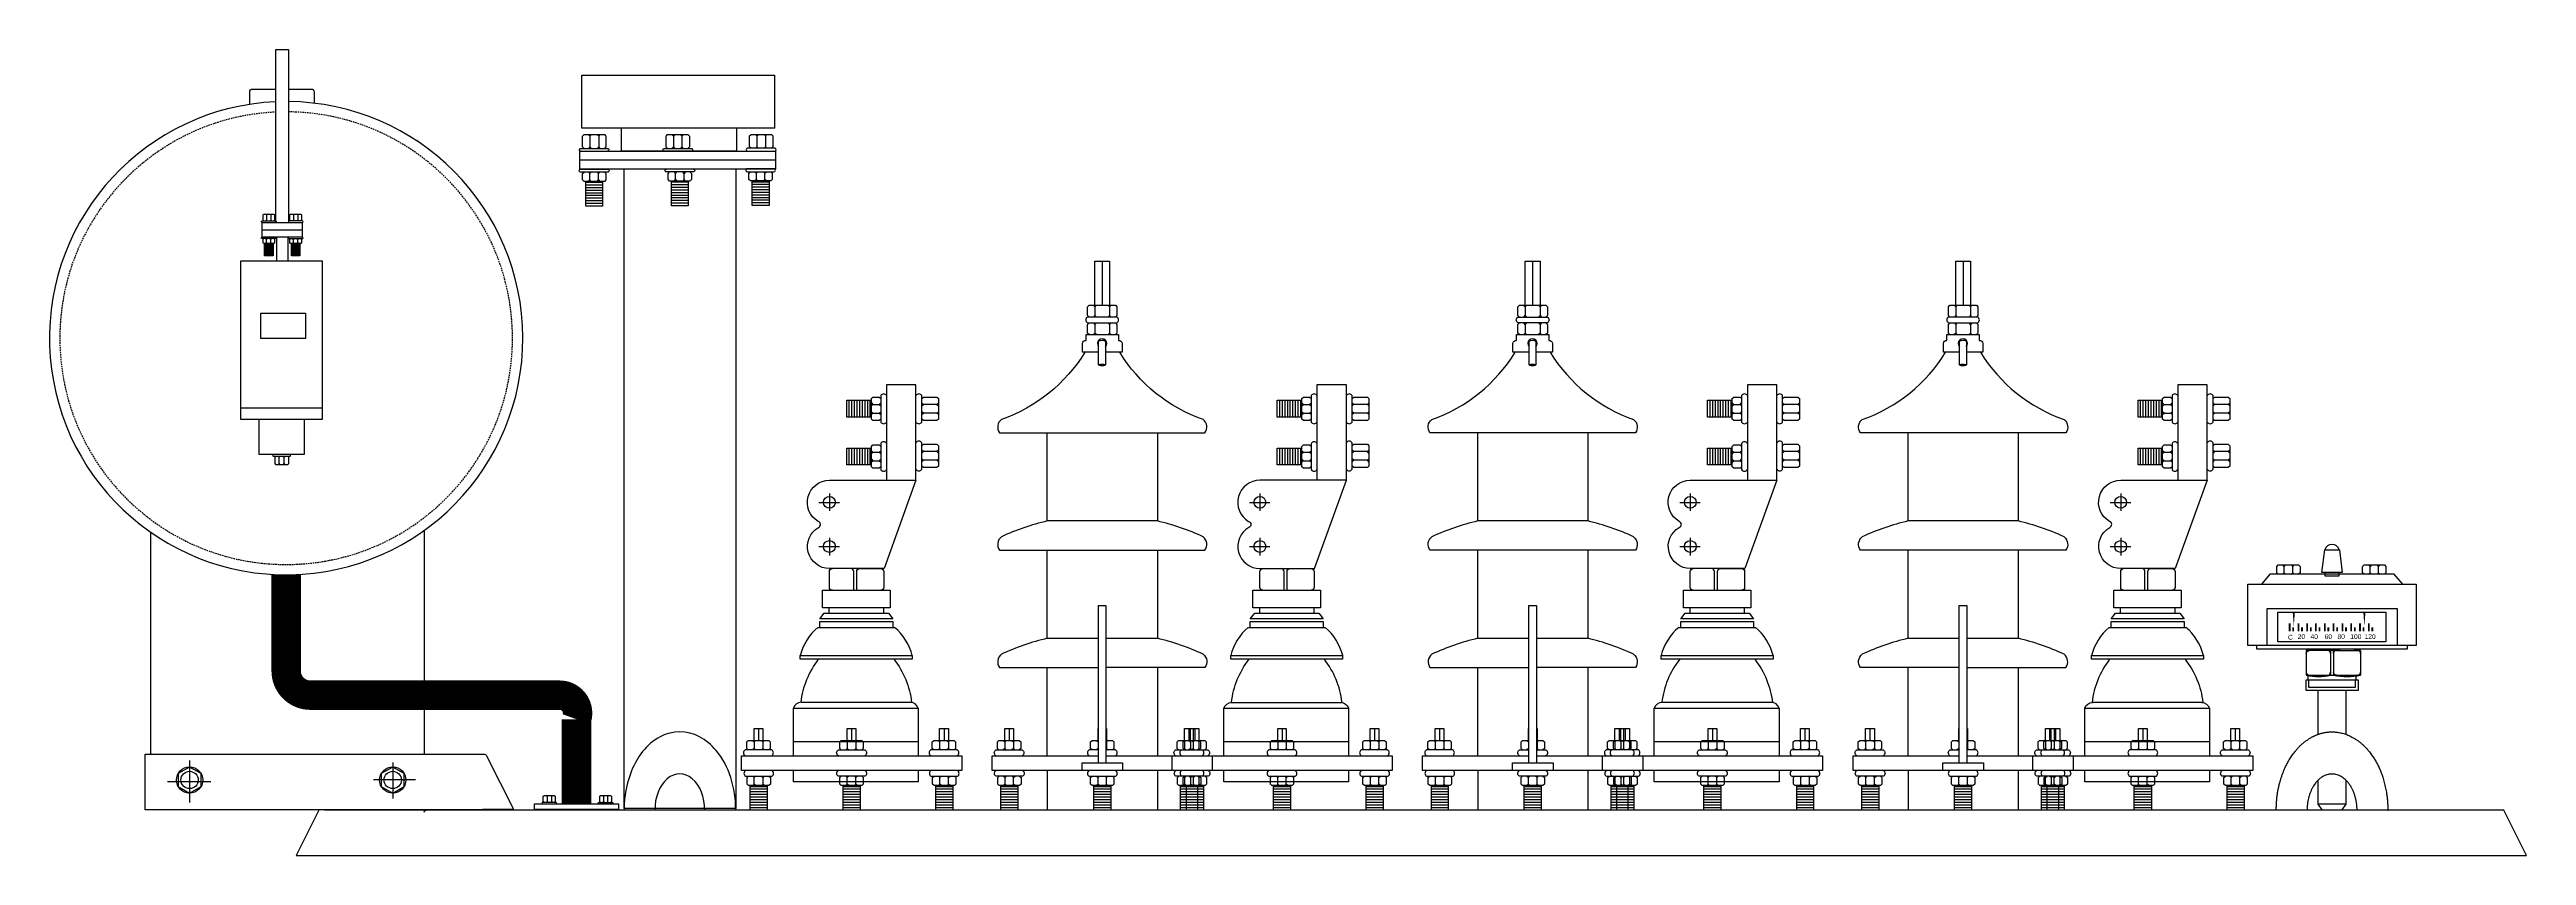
# Model space of a CAD drawing. Header units: millimetres. Extents: x 20927 to 53748, y 38421 to 54891.
# Drawn here: x 51585 to 53167, y 53119 to 53634 of the extents above; entities that cross this region are included whole.
import ezdxf

# ---------------------------------------------------------------- set-up
doc = ezdxf.new("R2010")
doc.units = ezdxf.units.MM
doc.linetypes.add('CENTERX2', pattern=[101.6, 63.5, -12.7, 12.7, -12.7])
doc.linetypes.add('DASHEDX2', pattern=[1.5, 1, -0.5])
doc.layers.add('Btrans.', color=2, linetype='Continuous')
doc.layers.add('HIGHT', color=8, linetype='Continuous')
doc.styles.get("Standard").update_dxf_attribs({"font": 'arial.ttf'})

msp = doc.modelspace()

# ---------------------------------------------------------------- linework, layer by layer
at = {"layer": 'Btrans.'}
msp.add_lwpolyline([(51756.8, 53147.7), (51742.4, 53118.8), (53167.4, 53118.8), (53152.9, 53147.7), (51760.4, 53147.7)], dxfattribs=at)
at = {"layer": 'HIGHT'}
for p, q in [((51929.2, 53579.4), (51930.1, 53578.4)), ((51930.1, 53571.5), (51929.2, 53570.6)), ((51935.7, 53578.4), (51935.7, 53571.5)), ((51983.4, 53578.4), (51983.4, 53571.5)), ((51988.9, 53578.4), (51988.9, 53571.5)), ((52036.7, 53578.5), (52036.7, 53571.6)), ((52042.3, 53578.5), (52042.3, 53571.6)), ((51930, 53554.5), (51929.1, 53555.4)), ((51935.5, 53550.4), (51935.5, 53554.5)), ((51984.8, 53550.6), (51984.8, 53554.6)), ((51990.3, 53550.6), (51990.3, 53554.6)), ((52036.4, 53550.7), (52036.4, 53554.8)), ((52041.9, 53550.7), (52041.9, 53554.8)), ((51938.2, 53548.7), (51927.4, 53548.7)), ((51938.2, 53547.1), (51927.4, 53547.1)), ((51938.2, 53545.4), (51927.4, 53545.4)), ((51938.2, 53543.7), (51927.4, 53543.7)), ((51938.2, 53542), (51927.4, 53542)), ((51938.2, 53540.4), (51927.4, 53540.4)), ((51938.2, 53538.7), (51927.4, 53538.7)), ((51929.1, 53549.4), (51930, 53550.4)), ((51992.9, 53548.9), (51982.1, 53548.9)), ((51992.9, 53547.2), (51982.1, 53547.2)), ((51992.9, 53545.6), (51982.1, 53545.6)), ((51992.9, 53543.9), (51982.1, 53543.9)), ((51992.9, 53542.2), (51982.1, 53542.2)), ((51992.9, 53540.5), (51982.1, 53540.5)), ((51992.9, 53538.9), (51982.1, 53538.9)), ((52044.5, 53549.1), (52033.7, 53549.1)), ((52044.5, 53547.4), (52033.7, 53547.4)), ((52044.5, 53545.7), (52033.7, 53545.7)), ((52044.5, 53544.1), (52033.7, 53544.1)), ((52044.5, 53542.4), (52033.7, 53542.4)), ((52044.5, 53540.7), (52033.7, 53540.7)), ((52044.5, 53539), (52033.7, 53539)), ((52044.5, 53537.4), (52033.7, 53537.4)), ((51723.5, 53528.2), (51723.5, 53524.7)), ((51726.3, 53528.2), (51726.3, 53524.7)), ((51740.7, 53528.2), (51740.7, 53524.7)), ((51743.5, 53528.2), (51743.5, 53524.7)), ((51938.2, 53537), (51927.4, 53537)), ((51938.2, 53535.3), (51927.4, 53535.3)), ((51992.9, 53537.2), (51982.1, 53537.2)), ((51992.9, 53535.5), (51982.1, 53535.5)), ((52044.5, 53535.7), (52033.7, 53535.7)), ((51720.6, 53518.6), (51746.3, 53518.6)), ((51727.6, 53509.5), (51722.2, 53509.5)), ((51727.6, 53508.7), (51722.2, 53508.7)), ((51727.6, 53507.9), (51722.2, 53507.9)), ((51727.6, 53507), (51722.2, 53507)), ((51727.6, 53506.2), (51722.2, 53506.2)), ((51723.5, 53512.4), (51723, 53512.9)), ((51724, 53509.9), (51723.5, 53510.4)), ((51726.3, 53512.4), (51725.8, 53512.9)), ((51725.8, 53509.9), (51726.3, 53510.4)), ((51729.8, 53513.8), (51729.8, 53498.7)), ((51737.1, 53513.8), (51737.1, 53498.7)), ((51744.8, 53509.5), (51739.4, 53509.5)), ((51744.8, 53508.7), (51739.4, 53508.7)), ((51744.8, 53507.9), (51739.4, 53507.9)), ((51744.8, 53507), (51739.4, 53507)), ((51744.8, 53506.2), (51739.4, 53506.2)), ((51740.7, 53512.4), (51741.2, 53512.9)), ((51741.2, 53509.9), (51740.7, 53510.4)), ((51743.5, 53512.4), (51743, 53512.9)), ((51743, 53509.9), (51743.5, 53510.4)), ((51727.6, 53505.3), (51722.2, 53505.3)), ((51727.6, 53504.5), (51722.2, 53504.5)), ((51727.6, 53503.7), (51722.2, 53503.7)), ((51727.6, 53502.8), (51722.2, 53502.8)), ((51744.8, 53505.3), (51739.4, 53505.3)), ((51744.8, 53504.5), (51739.4, 53504.5)), ((51744.8, 53503.7), (51739.4, 53503.7)), ((51744.8, 53502.8), (51739.4, 53502.8)), ((52257.4, 53498.5), (52257.4, 53470.3)), ((52532.4, 53498.5), (52532.4, 53470.3)), ((52807.4, 53498.5), (52807.4, 53470.3)), ((52252.7, 53469.4), (52252.7, 53463.8)), ((52252.7, 53458.1), (52252.7, 53452.5)), ((52263, 53470.3), (52262.1, 53469.4)), ((52262.1, 53463.8), (52263, 53462.8)), ((52263, 53459.1), (52262.1, 53458.1)), ((52527.7, 53469.4), (52527.7, 53463.8)), ((52537.1, 53469.4), (52537.1, 53463.8)), ((52802.7, 53469.4), (52802.7, 53463.8)), ((52802.7, 53458.1), (52802.7, 53452.5)), ((52812.1, 53469.4), (52812.1, 53463.8)), ((52812.1, 53458.1), (52812.1, 53452.5)), ((52255.1, 53432.2), (52255.1, 53447.5)), ((52262.1, 53452.5), (52263, 53451.6)), ((52527.7, 53452.5), (52526.8, 53451.6)), ((52530.1, 53432.2), (52530.1, 53447.5)), ((52537.1, 53452.5), (52536.2, 53451.6)), ((52805.1, 53432.2), (52805.1, 53447.5)), ((52095.8, 53398.8), (52095.8, 53409.6)), ((52097.5, 53398.8), (52097.5, 53409.6)), ((52099.2, 53398.8), (52099.2, 53409.6)), ((52100.9, 53398.8), (52100.9, 53409.6)), ((52102.5, 53398.8), (52102.5, 53409.6)), ((52104.2, 53398.8), (52104.2, 53409.6)), ((52105.9, 53398.8), (52105.9, 53409.6)), ((52107.6, 53398.8), (52107.6, 53409.6)), ((52109.2, 53398.8), (52109.2, 53409.6)), ((52109.9, 53406), (52110.9, 53406.9)), ((52114.9, 53406.9), (52115.9, 53406)), ((52114.9, 53401.4), (52115.9, 53402.3)), ((52151.8, 53406.9), (52143.1, 53406.9)), ((52151.8, 53401.4), (52143.1, 53401.4)), ((52370.8, 53398.8), (52370.8, 53409.6)), ((52372.5, 53398.8), (52372.5, 53409.6)), ((52374.2, 53398.8), (52374.2, 53409.6)), ((52375.9, 53398.8), (52375.9, 53409.6)), ((52377.5, 53398.8), (52377.5, 53409.6)), ((52379.2, 53398.8), (52379.2, 53409.6)), ((52380.9, 53398.8), (52380.9, 53409.6)), ((52382.6, 53398.8), (52382.6, 53409.6)), ((52384.2, 53398.8), (52384.2, 53409.6)), ((52384.9, 53407.9), (52385.9, 53406.9)), ((52384.9, 53402.3), (52385.9, 53401.4)), ((52389.9, 53406.9), (52390.9, 53407.9)), ((52418.1, 53406.9), (52417.1, 53407.9)), ((52418.1, 53401.4), (52417.1, 53402.3)), ((52427.8, 53407.9), (52426.8, 53406.9)), ((52427.8, 53400.5), (52426.8, 53401.4)), ((52645.8, 53398.8), (52645.8, 53409.6)), ((52647.5, 53398.8), (52647.5, 53409.6)), ((52649.2, 53398.8), (52649.2, 53409.6)), ((52650.9, 53398.8), (52650.9, 53409.6)), ((52652.5, 53398.8), (52652.5, 53409.6)), ((52654.2, 53398.8), (52654.2, 53409.6)), ((52655.9, 53398.8), (52655.9, 53409.6)), ((52657.6, 53398.8), (52657.6, 53409.6)), ((52659.2, 53398.8), (52659.2, 53409.6)), ((52659.9, 53406), (52660.9, 53406.9)), ((52664.9, 53406.9), (52665.9, 53406)), ((52664.9, 53401.4), (52665.9, 53402.3)), ((52693.1, 53406.9), (52692.1, 53406)), ((52693.1, 53401.4), (52692.1, 53400.5)), ((52702.8, 53406), (52701.8, 53406.9)), ((52702.8, 53402.3), (52701.8, 53401.4)), ((52920.8, 53398.8), (52920.8, 53409.6)), ((52922.5, 53398.8), (52922.5, 53409.6)), ((52924.2, 53398.8), (52924.2, 53409.6)), ((52925.9, 53398.8), (52925.9, 53409.6)), ((52927.5, 53398.8), (52927.5, 53409.6)), ((52929.2, 53398.8), (52929.2, 53409.6)), ((52930.9, 53398.8), (52930.9, 53409.6)), ((52932.6, 53398.8), (52932.6, 53409.6)), ((52934.2, 53398.8), (52934.2, 53409.6)), ((52935.9, 53406.9), (52939.9, 53406.9)), ((52935.9, 53401.4), (52939.9, 53401.4)), ((52968.1, 53406.9), (52967.1, 53407.9)), ((52968.1, 53401.4), (52967.1, 53402.3)), ((52977.8, 53407.9), (52976.8, 53406.9)), ((52977.8, 53400.5), (52976.8, 53401.4)), ((52095.8, 53368.3), (52095.8, 53379.1)), ((52097.5, 53368.3), (52097.5, 53379.1)), ((52099.2, 53368.3), (52099.2, 53379.1)), ((52100.9, 53368.3), (52100.9, 53379.1)), ((52102.5, 53368.3), (52102.5, 53379.1)), ((52104.2, 53368.3), (52104.2, 53379.1)), ((52105.9, 53368.3), (52105.9, 53379.1)), ((52107.6, 53368.3), (52107.6, 53379.1)), ((52109.2, 53368.3), (52109.2, 53379.1)), ((52370.8, 53368.3), (52370.8, 53379.1)), ((52372.5, 53368.3), (52372.5, 53379.1)), ((52374.2, 53368.3), (52374.2, 53379.1)), ((52375.9, 53368.3), (52375.9, 53379.1)), ((52377.5, 53368.3), (52377.5, 53379.1)), ((52379.2, 53368.3), (52379.2, 53379.1)), ((52380.9, 53368.3), (52380.9, 53379.1)), ((52382.6, 53368.3), (52382.6, 53379.1)), ((52384.2, 53368.3), (52384.2, 53379.1)), ((52645.8, 53368.3), (52645.8, 53379.1)), ((52647.5, 53368.3), (52647.5, 53379.1)), ((52649.2, 53368.3), (52649.2, 53379.1)), ((52650.9, 53368.3), (52650.9, 53379.1)), ((52652.5, 53368.3), (52652.5, 53379.1)), ((52654.2, 53368.3), (52654.2, 53379.1)), ((52655.9, 53368.3), (52655.9, 53379.1)), ((52657.6, 53368.3), (52657.6, 53379.1)), ((52659.2, 53368.3), (52659.2, 53379.1)), ((52920.8, 53368.3), (52920.8, 53379.1)), ((52922.5, 53368.3), (52922.5, 53379.1)), ((52924.2, 53368.3), (52924.2, 53379.1)), ((52925.9, 53368.3), (52925.9, 53379.1)), ((52927.5, 53368.3), (52927.5, 53379.1)), ((52929.2, 53368.3), (52929.2, 53379.1)), ((52930.9, 53368.3), (52930.9, 53379.1)), ((52932.6, 53368.3), (52932.6, 53379.1)), ((52934.2, 53368.3), (52934.2, 53379.1)), ((51731.5, 53373.3), (51732, 53373.9)), ((51732, 53368.6), (51731.5, 53369.2)), ((51734.8, 53373.3), (51734.2, 53373.9)), ((51734.2, 53368.6), (51734.8, 53369.2)), ((52109.9, 53375.5), (52110.9, 53376.5)), ((52109.9, 53371.9), (52110.9, 53370.9)), ((52114.9, 53376.5), (52115.9, 53375.5)), ((52114.9, 53370.9), (52115.9, 53371.9)), ((52151.8, 53376.8), (52143.1, 53376.8)), ((52151.8, 53371.3), (52143.1, 53371.3)), ((52384.9, 53377.4), (52385.9, 53376.5)), ((52385.9, 53370.9), (52389.9, 53370.9)), ((52389.9, 53376.5), (52390.9, 53377.4)), ((52418.1, 53376.8), (52417.1, 53377.8)), ((52418.1, 53371.3), (52417.1, 53370.3)), ((52427.8, 53377.8), (52426.8, 53376.8)), ((52427.8, 53370.3), (52426.8, 53371.3)), ((52659.9, 53375.5), (52660.9, 53376.5)), ((52659.9, 53371.9), (52660.9, 53370.9)), ((52664.9, 53376.5), (52665.9, 53375.5)), ((52664.9, 53370.9), (52665.9, 53371.9)), ((52693.1, 53376.8), (52692.1, 53375.9)), ((52693.1, 53371.3), (52692.1, 53372.2)), ((52702.8, 53375.9), (52701.8, 53376.8)), ((52702.8, 53372.2), (52701.8, 53371.3)), ((52935.9, 53376.5), (52939.9, 53376.5)), ((52935.9, 53370.9), (52939.9, 53370.9)), ((52968.1, 53376.8), (52967.1, 53377.8)), ((52976.8, 53371.3), (52968.1, 53371.3)), ((52977.8, 53377.8), (52976.8, 53376.8)), ((51649.5, 53183.5), (51649.5, 53325.3)), ((51824.2, 53326.5), (51824.2, 53230.6)), ((53012.5, 53303.5), (53011.6, 53304.4)), ((53018, 53303.5), (53017.1, 53304.4)), ((53067.4, 53299.4), (53067.4, 53303.5)), ((53072.9, 53299.4), (53072.9, 53303.5)), ((53011.6, 53298.5), (53012.5, 53299.4)), ((53017.1, 53298.5), (53018, 53299.4)), ((52222.3, 53182.5), (52222.3, 53238.8)), ((52292.6, 53238.8), (52292.6, 53182.5)), ((52497.3, 53182.5), (52497.3, 53238.8)), ((52567.6, 53238.8), (52567.6, 53182.5)), ((52772.3, 53182.5), (52772.3, 53238.8)), ((52842.6, 53238.8), (52842.6, 53182.5)), ((53045.9, 53249.7), (53026.7, 53249.7)), ((53042.2, 53249.7), (53042.2, 53234)), ((53044.1, 53247.9), (53044.1, 53249.7)), ((51824.2, 53211.9), (51824.2, 53183.5)), ((52035.9, 53192.2), (52035, 53191.3)), ((52037.7, 53199.8), (52037.7, 53192.2)), ((52041.4, 53192.2), (52040.5, 53191.3)), ((52095.4, 53192.2), (52094.5, 53191.3)), ((52097.3, 53199.8), (52097.3, 53192.2)), ((52101, 53192.2), (52100, 53191.3)), ((52154.5, 53192.2), (52153.5, 53191.3)), ((52156.3, 53199.8), (52156.3, 53192.2)), ((52158.1, 53192.2), (52159.1, 53191.3)), ((52194.2, 53192.2), (52195.1, 53191.3)), ((52197.9, 53199.8), (52197.9, 53192.2)), ((52199.7, 53192.2), (52200.7, 53191.3)), ((52253.7, 53192.2), (52254.7, 53191.3)), ((52257.4, 53199.8), (52257.4, 53199.8)), ((52257.4, 53192.2), (52257.4, 53192.2)), ((52261.1, 53192.2), (52260.2, 53191.3)), ((52310, 53191.3), (52310, 53187.2)), ((52312.7, 53199.8), (52312.7, 53192.2)), ((52312.8, 53192.2), (52313.7, 53191.3)), ((52313.7, 53192.2), (52313.7, 53199.8)), ((52315.5, 53199.8), (52315.5, 53192.2)), ((52315.5, 53191.3), (52315.5, 53187.2)), ((52316.5, 53199.8), (52316.5, 53192.2)), ((52320.2, 53192.2), (52319.2, 53191.3)), ((52369.5, 53191.3), (52369.5, 53187.2)), ((52372.3, 53199.8), (52372.3, 53192.2)), ((52375, 53191.3), (52375, 53187.2)), ((52428.5, 53191.3), (52428.5, 53187.2)), ((52431.3, 53199.8), (52431.3, 53192.2)), ((52434.1, 53191.3), (52434.1, 53187.2)), ((52469.2, 53192.2), (52470.1, 53191.3)), ((52472.9, 53199.8), (52472.9, 53192.2)), ((52474.7, 53192.2), (52475.7, 53191.3)), ((52528.7, 53192.2), (52529.7, 53191.3)), ((52532.4, 53199.8), (52532.4, 53199.8)), ((52532.4, 53192.2), (52532.4, 53192.2)), ((52536.1, 53192.2), (52535.2, 53191.3)), ((52585.9, 53192.2), (52585, 53191.3)), ((52587.7, 53199.8), (52587.7, 53192.2)), ((52587.8, 53192.2), (52588.7, 53191.3)), ((52588.7, 53192.2), (52588.7, 53199.8)), ((52590.5, 53199.8), (52590.5, 53192.2)), ((52591.4, 53192.2), (52590.5, 53191.3)), ((52591.5, 53199.8), (52591.5, 53192.2)), ((52595.2, 53192.2), (52594.2, 53191.3)), ((52645.4, 53192.2), (52644.5, 53191.3)), ((52647.3, 53199.8), (52647.3, 53192.2)), ((52651, 53192.2), (52650, 53191.3)), ((52704.5, 53192.2), (52703.5, 53191.3)), ((52706.3, 53199.8), (52706.3, 53192.2)), ((52710, 53192.2), (52709.1, 53191.3)), ((52744.2, 53192.2), (52745.1, 53191.3)), ((52747.9, 53199.8), (52747.9, 53192.2)), ((52749.7, 53192.2), (52750.7, 53191.3)), ((52803.7, 53192.2), (52804.7, 53191.3)), ((52807.4, 53199.8), (52807.4, 53199.8)), ((52807.4, 53192.2), (52807.4, 53192.2)), ((52811.1, 53192.2), (52810.2, 53191.3)), ((52860, 53191.3), (52860, 53187.2)), ((52862.7, 53199.8), (52862.7, 53192.2)), ((52862.8, 53192.2), (52863.7, 53191.3)), ((52863.7, 53192.2), (52863.7, 53199.8)), ((52865.5, 53199.8), (52865.5, 53192.2)), ((52865.5, 53191.3), (52865.5, 53187.2)), ((52866.5, 53199.8), (52866.5, 53192.2)), ((52870.2, 53192.2), (52869.2, 53191.3)), ((52919.5, 53191.3), (52919.5, 53187.2)), ((52922.3, 53199.8), (52922.3, 53192.2)), ((52924.1, 53192.2), (52925, 53191.3)), ((52978.5, 53191.3), (52978.5, 53187.2)), ((52981.3, 53199.8), (52981.3, 53192.2)), ((52984.1, 53191.3), (52984.1, 53187.2)), ((52035, 53187.2), (52035.9, 53186.3)), ((52040.5, 53187.2), (52041.4, 53186.3)), ((52094.5, 53187.2), (52095.4, 53186.3)), ((52100, 53187.2), (52101, 53186.3)), ((52153.5, 53187.2), (52154.5, 53186.3)), ((52159.1, 53187.2), (52160, 53186.3)), ((52195.1, 53187.2), (52194.2, 53186.3)), ((52200.7, 53187.2), (52201.6, 53186.3)), ((52254.7, 53187.2), (52253.7, 53186.3)), ((52260.2, 53187.2), (52261.1, 53186.3)), ((52292.6, 53173.3), (52292.6, 53147.5)), ((52302, 53173.1), (52302, 53182.5)), ((52313.7, 53187.2), (52314.6, 53186.3)), ((52319.2, 53187.2), (52320.2, 53186.3)), ((52327.7, 53182.5), (52327.7, 53173.1)), ((52470.1, 53187.2), (52469.2, 53186.3)), ((52475.7, 53187.2), (52476.6, 53186.3)), ((52529.7, 53187.2), (52528.7, 53186.3)), ((52535.2, 53187.2), (52536.1, 53186.3)), ((52567.6, 53173.3), (52567.6, 53147.5)), ((52577, 53173.1), (52577, 53182.5)), ((52585, 53187.2), (52585.9, 53186.3)), ((52588.7, 53187.2), (52589.6, 53186.3)), ((52590.5, 53187.2), (52591.4, 53186.3)), ((52594.2, 53187.2), (52595.2, 53186.3)), ((52602.7, 53182.5), (52602.7, 53173.1)), ((52644.5, 53187.2), (52645.4, 53186.3)), ((52650, 53187.2), (52651, 53186.3)), ((52703.5, 53187.2), (52704.5, 53186.3)), ((52709.1, 53187.2), (52710, 53186.3)), ((52745.1, 53187.2), (52744.2, 53186.3)), ((52750.7, 53187.2), (52751.6, 53186.3)), ((52804.7, 53187.2), (52803.7, 53186.3)), ((52810.2, 53187.2), (52811.1, 53186.3)), ((52842.6, 53173.3), (52842.6, 53147.5)), ((52852, 53173.1), (52852, 53182.5)), ((52863.7, 53187.2), (52864.6, 53186.3)), ((52869.2, 53187.2), (52870.2, 53186.3)), ((52877.7, 53182.5), (52877.7, 53173.1)), ((52925, 53187.2), (52924.1, 53186.3)), ((52043.3, 53162.7), (52032.5, 53162.7)), ((52043.3, 53161.1), (52032.5, 53161.1)), ((52043.3, 53159.4), (52032.5, 53159.4)), ((52043.3, 53157.7), (52032.5, 53157.7)), ((52036.1, 53163.4), (52035.1, 53164.4)), ((52040.7, 53164.4), (52040.7, 53168.5)), ((52102.7, 53162.7), (52091.8, 53162.7)), ((52102.7, 53161.1), (52091.8, 53161.1)), ((52102.7, 53159.4), (52091.8, 53159.4)), ((52102.7, 53157.7), (52091.8, 53157.7)), ((52095.4, 53163.4), (52094.5, 53164.4)), ((52101, 53163.4), (52100, 53164.4)), ((52161.9, 53162.7), (52151.1, 53162.7)), ((52161.9, 53161.1), (52151.1, 53161.1)), ((52161.9, 53159.4), (52151.1, 53159.4)), ((52161.9, 53157.7), (52151.1, 53157.7)), ((52154.6, 53163.4), (52153.7, 53164.4)), ((52159.2, 53164.4), (52159.2, 53168.5)), ((52203.5, 53162.7), (52192.7, 53162.7)), ((52203.5, 53161.1), (52192.7, 53161.1)), ((52203.5, 53159.4), (52192.7, 53159.4)), ((52203.5, 53157.7), (52192.7, 53157.7)), ((52195.3, 53164.4), (52195.3, 53168.5)), ((52200.8, 53168.5), (52201.8, 53169.4)), ((52201.8, 53163.4), (52200.8, 53164.4)), ((52222.3, 53173.1), (52222.3, 53147.5)), ((52262.8, 53162.7), (52252, 53162.7)), ((52262.8, 53161.1), (52252, 53161.1)), ((52262.8, 53159.4), (52252, 53159.4)), ((52262.8, 53157.7), (52252, 53157.7)), ((52254.7, 53164.4), (52254.7, 53168.5)), ((52260.2, 53164.4), (52260.2, 53168.5)), ((52322, 53162.7), (52307.5, 53162.7)), ((52322, 53161.1), (52307.5, 53161.1)), ((52322, 53159.4), (52307.5, 53159.4)), ((52322, 53157.7), (52307.5, 53157.7)), ((52310.1, 53168.5), (52311.1, 53169.4)), ((52311.2, 53147.7), (52311.2, 53163.4)), ((52313.9, 53164.4), (52313.9, 53168.5)), ((52314.7, 53163.4), (52315.7, 53164.4)), ((52315.7, 53168.5), (52316.6, 53169.4)), ((52318.3, 53163.4), (52318.3, 53147.7)), ((52319.4, 53164.4), (52319.4, 53168.5)), ((52377.7, 53162.7), (52366.8, 53162.7)), ((52377.7, 53161.1), (52366.8, 53161.1)), ((52377.7, 53159.4), (52366.8, 53159.4)), ((52377.7, 53157.7), (52366.8, 53157.7)), ((52369.5, 53168.5), (52368.6, 53169.4)), ((52368.6, 53163.4), (52369.5, 53164.4)), ((52375, 53168.5), (52374.1, 53169.4)), ((52374.1, 53163.4), (52375, 53164.4)), ((52436.9, 53162.7), (52426.1, 53162.7)), ((52436.9, 53161.1), (52426.1, 53161.1)), ((52436.9, 53159.4), (52426.1, 53159.4)), ((52436.9, 53157.7), (52426.1, 53157.7)), ((52428.7, 53168.5), (52427.8, 53169.4)), ((52427.8, 53163.4), (52428.7, 53164.4)), ((52434.2, 53168.5), (52435.2, 53169.4)), ((52435.2, 53163.4), (52434.2, 53164.4)), ((52478.5, 53162.7), (52467.7, 53162.7)), ((52478.5, 53161.1), (52467.7, 53161.1)), ((52478.5, 53159.4), (52467.7, 53159.4)), ((52478.5, 53157.7), (52467.7, 53157.7)), ((52470.3, 53164.4), (52470.3, 53168.5)), ((52475.8, 53168.5), (52476.8, 53169.4)), ((52476.8, 53163.4), (52475.8, 53164.4)), ((52497.3, 53173.1), (52497.3, 53147.5)), ((52537.8, 53162.7), (52527, 53162.7)), ((52537.8, 53161.1), (52527, 53161.1)), ((52537.8, 53159.4), (52527, 53159.4)), ((52537.8, 53157.7), (52527, 53157.7)), ((52529.7, 53164.4), (52529.7, 53168.5)), ((52535.2, 53164.4), (52535.2, 53168.5)), ((52597, 53162.7), (52582.5, 53162.7)), ((52597, 53161.1), (52582.5, 53161.1)), ((52597, 53159.4), (52582.5, 53159.4)), ((52597, 53157.7), (52582.5, 53157.7)), ((52586.1, 53163.4), (52585.1, 53164.4)), ((52586.2, 53147.7), (52586.2, 53163.4)), ((52588.9, 53164.4), (52588.9, 53168.5)), ((52590.7, 53164.4), (52590.7, 53168.5)), ((52593.3, 53163.4), (52593.3, 53147.7)), ((52594.4, 53164.4), (52594.4, 53168.5)), ((52652.7, 53162.7), (52641.8, 53162.7)), ((52652.7, 53161.1), (52641.8, 53161.1)), ((52652.7, 53159.4), (52641.8, 53159.4)), ((52652.7, 53157.7), (52641.8, 53157.7)), ((52645.4, 53163.4), (52644.5, 53164.4)), ((52651, 53163.4), (52650, 53164.4)), ((52711.9, 53162.7), (52701.1, 53162.7)), ((52711.9, 53161.1), (52701.1, 53161.1)), ((52711.9, 53159.4), (52701.1, 53159.4)), ((52711.9, 53157.7), (52701.1, 53157.7)), ((52704.6, 53163.4), (52703.7, 53164.4)), ((52709.2, 53168.5), (52708.3, 53169.4)), ((52708.3, 53163.4), (52709.2, 53164.4)), ((52753.5, 53162.7), (52742.7, 53162.7)), ((52753.5, 53161.1), (52742.7, 53161.1)), ((52753.5, 53159.4), (52742.7, 53159.4)), ((52753.5, 53157.7), (52742.7, 53157.7)), ((52745.3, 53164.4), (52745.3, 53168.5)), ((52750.8, 53168.5), (52751.8, 53169.4)), ((52751.8, 53163.4), (52750.8, 53164.4)), ((52772.3, 53173.1), (52772.3, 53147.5)), ((52812.8, 53162.7), (52802, 53162.7)), ((52812.8, 53161.1), (52802, 53161.1)), ((52812.8, 53159.4), (52802, 53159.4)), ((52812.8, 53157.7), (52802, 53157.7)), ((52804.7, 53168.5), (52805.6, 53169.4)), ((52805.6, 53163.4), (52804.7, 53164.4)), ((52810.2, 53164.4), (52810.2, 53168.5)), ((52872, 53162.7), (52857.5, 53162.7)), ((52872, 53161.1), (52857.5, 53161.1)), ((52872, 53159.4), (52857.5, 53159.4)), ((52872, 53157.7), (52857.5, 53157.7)), ((52860.1, 53168.5), (52859.2, 53169.4)), ((52859.2, 53163.4), (52860.1, 53164.4)), ((52861.2, 53147.7), (52861.2, 53163.4)), ((52863.9, 53164.4), (52863.9, 53168.5)), ((52864.7, 53163.4), (52865.7, 53164.4)), ((52865.7, 53168.5), (52866.6, 53169.4)), ((52868.3, 53163.4), (52868.3, 53147.7)), ((52869.4, 53164.4), (52869.4, 53168.5)), ((52927.7, 53162.7), (52916.8, 53162.7)), ((52927.7, 53161.1), (52916.8, 53161.1)), ((52927.7, 53159.4), (52916.8, 53159.4)), ((52927.7, 53157.7), (52916.8, 53157.7)), ((52919.5, 53168.5), (52920.4, 53169.4)), ((52925, 53168.5), (52924.1, 53169.4)), ((52924.1, 53163.4), (52925, 53164.4)), ((52986.9, 53162.7), (52976.1, 53162.7)), ((52986.9, 53161.1), (52976.1, 53161.1)), ((52986.9, 53159.4), (52976.1, 53159.4)), ((52986.9, 53157.7), (52976.1, 53157.7)), ((52978.7, 53168.5), (52979.6, 53169.4)), ((52984.2, 53168.5), (52985.2, 53169.4)), ((52985.2, 53163.4), (52984.2, 53164.4)), ((51861.5, 53148.4), (51881.2, 53148.4)), ((51902.7, 53153.2), (51902.2, 53152.7)), ((51903.2, 53157.1), (51902.7, 53156.7)), ((51905, 53157.1), (51905.5, 53156.7)), ((51905.5, 53153.2), (51905, 53152.7)), ((51913.1, 53148.4), (51932.8, 53148.4)), ((51938.2, 53157.1), (51938.7, 53156.7)), ((51938.7, 53153.2), (51938.2, 53152.7)), ((51941.9, 53157.1), (51941.4, 53156.7)), ((51941.4, 53153.2), (51941.9, 53152.7)), ((52043.3, 53156), (52032.5, 53156)), ((52043.3, 53154.4), (52032.5, 53154.4)), ((52043.3, 53152.7), (52032.5, 53152.7)), ((52043.3, 53151), (52032.5, 53151)), ((52043.3, 53149.3), (52032.5, 53149.3)), ((52102.7, 53156), (52091.8, 53156)), ((52102.7, 53154.4), (52091.8, 53154.4)), ((52102.7, 53152.7), (52091.8, 53152.7)), ((52102.7, 53151), (52091.8, 53151)), ((52102.7, 53149.3), (52091.8, 53149.3)), ((52161.9, 53156), (52151.1, 53156)), ((52161.9, 53154.4), (52151.1, 53154.4)), ((52161.9, 53152.7), (52151.1, 53152.7)), ((52161.9, 53151), (52151.1, 53151)), ((52161.9, 53149.3), (52151.1, 53149.3)), ((52203.5, 53156), (52192.7, 53156)), ((52203.5, 53154.4), (52192.7, 53154.4)), ((52203.5, 53152.7), (52192.7, 53152.7)), ((52203.5, 53151), (52192.7, 53151)), ((52203.5, 53149.3), (52192.7, 53149.3)), ((52262.8, 53156), (52252, 53156)), ((52262.8, 53154.4), (52252, 53154.4)), ((52262.8, 53152.7), (52252, 53152.7)), ((52262.8, 53151), (52252, 53151)), ((52262.8, 53149.3), (52252, 53149.3)), ((52322, 53156), (52307.5, 53156)), ((52322, 53154.4), (52307.5, 53154.4)), ((52322, 53152.7), (52307.5, 53152.7)), ((52322, 53151), (52307.5, 53151)), ((52322, 53149.3), (52307.5, 53149.3)), ((52377.7, 53156), (52366.8, 53156)), ((52377.7, 53154.4), (52366.8, 53154.4)), ((52377.7, 53152.7), (52366.8, 53152.7)), ((52377.7, 53151), (52366.8, 53151)), ((52377.7, 53149.3), (52366.8, 53149.3)), ((52436.9, 53156), (52426.1, 53156)), ((52436.9, 53154.4), (52426.1, 53154.4)), ((52436.9, 53152.7), (52426.1, 53152.7)), ((52436.9, 53151), (52426.1, 53151)), ((52436.9, 53149.3), (52426.1, 53149.3)), ((52478.5, 53156), (52467.7, 53156)), ((52478.5, 53154.4), (52467.7, 53154.4)), ((52478.5, 53152.7), (52467.7, 53152.7)), ((52478.5, 53151), (52467.7, 53151)), ((52478.5, 53149.3), (52467.7, 53149.3)), ((52537.8, 53156), (52527, 53156)), ((52537.8, 53154.4), (52527, 53154.4)), ((52537.8, 53152.7), (52527, 53152.7)), ((52537.8, 53151), (52527, 53151)), ((52537.8, 53149.3), (52527, 53149.3)), ((52597, 53156), (52582.5, 53156)), ((52597, 53154.4), (52582.5, 53154.4)), ((52597, 53152.7), (52582.5, 53152.7)), ((52597, 53151), (52582.5, 53151)), ((52597, 53149.3), (52582.5, 53149.3)), ((52652.7, 53156), (52641.8, 53156)), ((52652.7, 53154.4), (52641.8, 53154.4)), ((52652.7, 53152.7), (52641.8, 53152.7)), ((52652.7, 53151), (52641.8, 53151)), ((52652.7, 53149.3), (52641.8, 53149.3)), ((52711.9, 53156), (52701.1, 53156)), ((52711.9, 53154.4), (52701.1, 53154.4)), ((52711.9, 53152.7), (52701.1, 53152.7)), ((52711.9, 53151), (52701.1, 53151)), ((52711.9, 53149.3), (52701.1, 53149.3)), ((52753.5, 53156), (52742.7, 53156)), ((52753.5, 53154.4), (52742.7, 53154.4)), ((52753.5, 53152.7), (52742.7, 53152.7)), ((52753.5, 53151), (52742.7, 53151)), ((52753.5, 53149.3), (52742.7, 53149.3)), ((52812.8, 53156), (52802, 53156)), ((52812.8, 53154.4), (52802, 53154.4)), ((52812.8, 53152.7), (52802, 53152.7)), ((52812.8, 53151), (52802, 53151)), ((52812.8, 53149.3), (52802, 53149.3)), ((52872, 53156), (52857.5, 53156)), ((52872, 53154.4), (52857.5, 53154.4)), ((52872, 53152.7), (52857.5, 53152.7)), ((52872, 53151), (52857.5, 53151)), ((52872, 53149.3), (52857.5, 53149.3)), ((52927.7, 53156), (52916.8, 53156)), ((52927.7, 53154.4), (52916.8, 53154.4)), ((52927.7, 53152.7), (52916.8, 53152.7)), ((52927.7, 53151), (52916.8, 53151)), ((52927.7, 53149.3), (52916.8, 53149.3)), ((52986.9, 53156), (52976.1, 53156)), ((52986.9, 53154.4), (52976.1, 53154.4)), ((52986.9, 53152.7), (52976.1, 53152.7)), ((52986.9, 53151), (52976.1, 53151)), ((52986.9, 53149.3), (52976.1, 53149.3))]:
    msp.add_line(p, q, dxfattribs=at)
at = {"layer": 'HIGHT', "linetype": 'CENTERX2'}
for p, q in [((52083.1, 53350), (52083.1, 53339)), ((52358.1, 53350), (52358.1, 53339)), ((52633.1, 53350), (52633.1, 53339)), ((52908.1, 53350), (52908.1, 53339)), ((52076.4, 53344.4), (52089.5, 53344.4)), ((52351.4, 53344.4), (52364.5, 53344.4)), ((52626.4, 53344.4), (52639.5, 53344.4)), ((52901.4, 53344.4), (52914.5, 53344.4)), ((52076.4, 53316.2), (52089.5, 53316.2)), ((52083.1, 53321.8), (52083.1, 53310.5)), ((52351.4, 53316.2), (52364.5, 53316.2)), ((52358.1, 53321.8), (52358.1, 53310.5)), ((52626.4, 53316.2), (52639.5, 53316.2)), ((52633.1, 53321.8), (52633.1, 53310.5)), ((52901.4, 53316.2), (52914.5, 53316.2)), ((52908.1, 53321.8), (52908.1, 53310.5)), ((51674.3, 53179.5), (51674.3, 53152.7)), ((51804.1, 53178.1), (51804.1, 53155.2)), ((51660.1, 53166.1), (51687.9, 53166.1)), ((51818.7, 53167), (51791.8, 53167))]:
    msp.add_line(p, q, dxfattribs=at)
at = {"layer": 'HIGHT', "linetype": 'ByBlock'}
for p, q in [((52075.8, 53264.5), (52124.8, 53264.5)), ((52350.8, 53264.5), (52399.8, 53264.5)), ((52625.8, 53264.5), (52674.8, 53264.5)), ((52900.8, 53264.5), (52949.8, 53264.5)), ((53045.9, 53249.7), (53059.5, 53249.7)), ((53045.9, 53234), (53059.5, 53234))]:
    msp.add_line(p, q, dxfattribs=at)
at = {"layer": 'HIGHT'}
for points in [[(51729.4, 53523.3), (51729.4, 53633.7), (51737.5, 53633.7), (51737.5, 53523.3)], [(51926.4, 53570.6), (51925.4, 53571.5), (51925.4, 53578.4), (51926.4, 53579.4), (51939.4, 53579.4), (51940.3, 53578.4), (51940.3, 53571.5), (51939.4, 53570.6)], [(51931.1, 53579.4), (51930.1, 53578.4), (51930.1, 53571.5), (51931.1, 53570.6)], [(51934.7, 53579.4), (51935.7, 53578.4), (51936.6, 53579.4)], [(51936.6, 53570.6), (51935.7, 53571.5), (51934.7, 53570.6)], [(52023.7, 53583.4), (52023.7, 53568.7), (51950.2, 53568.7), (51950.2, 53583.4)], [(51979.6, 53570.6), (51978.7, 53571.5), (51978.7, 53578.4), (51979.6, 53579.4), (51992.7, 53579.4), (51993.6, 53578.4), (51993.6, 53571.5), (51992.7, 53570.6)], [(51984.3, 53579.4), (51983.4, 53578.4), (51982.4, 53579.4)], [(51982.4, 53570.6), (51983.4, 53571.5), (51984.3, 53570.6)], [(51988, 53579.4), (51988.9, 53578.4), (51989.9, 53579.4)], [(51989.9, 53570.6), (51988.9, 53571.5), (51988, 53570.6)], [(52033, 53570.7), (52032, 53571.6), (52032, 53578.5), (52033, 53579.4), (52046, 53579.4), (52046.9, 53578.5), (52046.9, 53571.6), (52046, 53570.7)], [(52035.8, 53579.4), (52036.7, 53578.5), (52037.7, 53579.4)], [(52035.8, 53570.7), (52036.7, 53571.6), (52037.7, 53570.7)], [(52041.3, 53579.4), (52042.3, 53578.5), (52043.2, 53579.4)], [(52043.2, 53570.7), (52042.3, 53571.6), (52041.3, 53570.7)], [(52048.6, 53563.1), (51923.7, 53563.1)], [(51939.3, 53555.4), (51940.2, 53554.5), (51940.2, 53550.4), (51939.3, 53549.4), (51926.3, 53549.4), (51925.3, 53550.4), (51925.3, 53554.5), (51926.3, 53555.4)], [(51930.9, 53549.4), (51930, 53550.4), (51930, 53554.5), (51930.9, 53555.4)], [(51936.5, 53555.4), (51935.5, 53554.5), (51934.6, 53555.4)], [(52023.2, 53557.4), (52023.2, 53148.8), (51951.9, 53148.8), (51951.9, 53557.4)], [(51994, 53555.6), (51995, 53554.6), (51995, 53550.6), (51994, 53549.6), (51981, 53549.6), (51980.1, 53550.6), (51980.1, 53554.6), (51981, 53555.6)], [(51983.8, 53555.6), (51984.8, 53554.6), (51985.7, 53555.6)], [(51991.2, 53555.6), (51990.3, 53554.6), (51989.4, 53555.6)], [(52045.7, 53555.7), (52046.6, 53554.8), (52046.6, 53550.7), (52045.7, 53549.8), (52032.6, 53549.8), (52031.7, 53550.7), (52031.7, 53554.8), (52032.6, 53555.7)], [(52035.4, 53555.7), (52036.4, 53554.8), (52037.3, 53555.7)], [(52041, 53555.7), (52041.9, 53554.8), (52042.8, 53555.7)], [(51938.2, 53549.4), (51938.2, 53533.7), (51927.4, 53533.7), (51927.4, 53549.4)], [(51934.6, 53549.4), (51935.5, 53550.4), (51936.5, 53549.4)], [(51992.9, 53549.6), (51992.9, 53533.8), (51982.1, 53533.8), (51982.1, 53549.6)], [(51983.8, 53549.6), (51984.8, 53550.6), (51985.7, 53549.6)], [(51991.2, 53549.6), (51990.3, 53550.6), (51989.4, 53549.6)], [(52044.5, 53549.8), (52044.5, 53534), (52033.7, 53534), (52033.7, 53549.8)], [(52037.3, 53549.8), (52036.4, 53550.7), (52035.4, 53549.8)], [(52042.8, 53549.8), (52041.9, 53550.7), (52041, 53549.8)], [(51721.6, 53524.2), (51721.2, 53524.7), (51721.2, 53528.2), (51721.6, 53528.6), (51728.1, 53528.6), (51728.6, 53528.2), (51728.6, 53524.7), (51728.1, 53524.2)], [(51724, 53528.6), (51723.5, 53528.2), (51723, 53528.6)], [(51723, 53524.2), (51723.5, 53524.7), (51724, 53524.2)], [(51726.7, 53528.6), (51726.3, 53528.2), (51725.8, 53528.6)], [(51725.8, 53524.2), (51726.3, 53524.7), (51726.7, 53524.2)], [(51738.8, 53524.2), (51738.4, 53524.7), (51738.4, 53528.2), (51738.8, 53528.6), (51745.3, 53528.6), (51745.8, 53528.2), (51745.8, 53524.7), (51745.3, 53524.2)], [(51740.2, 53528.6), (51740.7, 53528.2), (51741.2, 53528.6)], [(51741.2, 53524.2), (51740.7, 53524.7), (51740.2, 53524.2)], [(51743, 53528.6), (51743.5, 53528.2), (51743.9, 53528.6)], [(51743.9, 53524.2), (51743.5, 53524.7), (51743, 53524.2)], [(51728.1, 53512.9), (51728.6, 53512.4), (51728.6, 53510.4), (51728.1, 53509.9), (51721.6, 53509.9), (51721.2, 53510.4), (51721.2, 53512.4), (51721.6, 53512.9)], [(51727.6, 53509.9), (51727.6, 53502), (51722.2, 53502), (51722.2, 53509.9)], [(51723, 53509.9), (51723.5, 53510.4), (51723.5, 53512.4), (51724, 53512.9)], [(51726.7, 53509.9), (51726.3, 53510.4), (51726.3, 53512.4), (51726.7, 53512.9)], [(51745.3, 53512.9), (51745.8, 53512.4), (51745.8, 53510.4), (51745.3, 53509.9), (51738.8, 53509.9), (51738.4, 53510.4), (51738.4, 53512.4), (51738.8, 53512.9)], [(51744.8, 53509.9), (51744.8, 53502), (51739.4, 53502), (51739.4, 53509.9)], [(51740.2, 53509.9), (51740.7, 53510.4), (51740.7, 53512.4), (51740.2, 53512.9)], [(51743.9, 53509.9), (51743.5, 53510.4), (51743.5, 53512.4), (51743.9, 53512.9)], [(52252.7, 53470.3), (52252.7, 53498.5), (52262.1, 53498.5), (52262.1, 53470.3)], [(52527.7, 53470.3), (52527.7, 53498.5), (52537.1, 53498.5), (52537.1, 53470.3)], [(52802.7, 53470.3), (52802.7, 53498.5), (52812.1, 53498.5), (52812.1, 53470.3)], [(52249, 53462.8), (52248, 53463.8), (52248, 53469.4), (52249, 53470.3), (52265.9, 53470.3), (52266.8, 53469.4), (52266.8, 53463.8), (52265.9, 53462.8)], [(52249, 53451.6), (52248, 53452.5), (52248, 53458.1), (52249, 53459.1)], [(52251.8, 53470.3), (52252.7, 53469.4), (52253.7, 53470.3)], [(52253.7, 53462.8), (52252.7, 53463.8), (52251.8, 53462.8)], [(52251.8, 53459.1), (52252.7, 53458.1), (52253.7, 53459.1)], [(52261.2, 53470.3), (52262.1, 53469.4), (52262.1, 53463.8), (52261.2, 53462.8)], [(52261.2, 53459.1), (52262.1, 53458.1), (52262.1, 53452.5), (52261.2, 53451.6)], [(52265.9, 53459.1), (52266.8, 53458.1), (52266.8, 53452.5), (52265.9, 53451.6)], [(52524, 53462.8), (52523, 53463.8), (52523, 53469.4), (52524, 53470.3), (52540.9, 53470.3), (52541.8, 53469.4), (52541.8, 53463.8), (52540.9, 53462.8)], [(52524, 53451.6), (52523, 53452.5), (52523, 53458.1), (52524, 53459.1)], [(52528.7, 53470.3), (52527.7, 53469.4), (52526.8, 53470.3)], [(52526.8, 53462.8), (52527.7, 53463.8), (52528.7, 53462.8)], [(52528.7, 53459.1), (52527.7, 53458.1), (52526.8, 53459.1)], [(52527.7, 53458.1), (52527.7, 53452.5), (52528.7, 53451.6)], [(52538, 53470.3), (52537.1, 53469.4), (52536.2, 53470.3)], [(52536.2, 53462.8), (52537.1, 53463.8), (52538, 53462.8)], [(52538, 53459.1), (52537.1, 53458.1), (52536.2, 53459.1)], [(52537.1, 53458.1), (52537.1, 53452.5), (52538, 53451.6)], [(52540.9, 53459.1), (52541.8, 53458.1), (52541.8, 53452.5), (52540.9, 53451.6)], [(52799, 53462.8), (52798, 53463.8), (52798, 53469.4), (52799, 53470.3), (52815.9, 53470.3), (52816.8, 53469.4), (52816.8, 53463.8), (52815.9, 53462.8)], [(52799, 53451.6), (52798, 53452.5), (52798, 53458.1), (52799, 53459.1)], [(52801.8, 53470.3), (52802.7, 53469.4), (52803.7, 53470.3)], [(52803.7, 53462.8), (52802.7, 53463.8), (52801.8, 53462.8)], [(52801.8, 53459.1), (52802.7, 53458.1), (52803.7, 53459.1)], [(52811.2, 53470.3), (52812.1, 53469.4), (52813, 53470.3)], [(52813, 53462.8), (52812.1, 53463.8), (52811.2, 53462.8)], [(52813, 53459.1), (52812.1, 53458.1), (52811.2, 53459.1)], [(52815.9, 53459.1), (52816.8, 53458.1), (52816.8, 53452.5), (52815.9, 53451.6)], [(52253.7, 53451.6), (52252.7, 53452.5), (52251.8, 53451.6)], [(52803.7, 53451.6), (52802.7, 53452.5), (52801.8, 53451.6)], [(52811.2, 53451.6), (52812.1, 53452.5), (52813, 53451.6)], [(52115.9, 53397.6), (52114.9, 53396.7), (52110.9, 53396.7), (52109.9, 53397.6), (52109.9, 53410.7), (52110.9, 53411.6), (52114.9, 53411.6), (52115.9, 53410.7)], [(52138.4, 53358.5), (52138.4, 53419.4), (52119.6, 53419.4), (52119.6, 53358.5)], [(52142.1, 53410.7), (52143.1, 53411.6), (52151.8, 53411.6), (52152.8, 53410.7), (52152.8, 53397.6), (52151.8, 53396.7), (52143.1, 53396.7), (52142.1, 53397.6)], [(52390.9, 53397.6), (52389.9, 53396.7), (52385.9, 53396.7), (52384.9, 53397.6), (52384.9, 53410.7), (52385.9, 53411.6), (52389.9, 53411.6), (52390.9, 53410.7)], [(52417.1, 53410.7), (52418.1, 53411.6), (52426.8, 53411.6), (52427.8, 53410.7), (52427.8, 53397.6), (52426.8, 53396.7), (52418.1, 53396.7), (52417.1, 53397.6)], [(52665.9, 53397.6), (52664.9, 53396.7), (52660.9, 53396.7), (52659.9, 53397.6), (52659.9, 53410.7), (52660.9, 53411.6), (52664.9, 53411.6), (52665.9, 53410.7)], [(52688.4, 53358.5), (52688.4, 53419.4), (52669.6, 53419.4), (52669.6, 53358.5)], [(52692.1, 53410.7), (52693.1, 53411.6), (52701.8, 53411.6), (52702.8, 53410.7), (52702.8, 53397.6), (52701.8, 53396.7), (52693.1, 53396.7), (52692.1, 53397.6)], [(52940.9, 53397.6), (52939.9, 53396.7), (52935.9, 53396.7), (52934.9, 53397.6), (52934.9, 53410.7), (52935.9, 53411.6), (52939.9, 53411.6), (52940.9, 53410.7)], [(52963.4, 53358.5), (52963.4, 53419.4), (52944.6, 53419.4), (52944.6, 53358.5)], [(52967.1, 53410.7), (52968.1, 53411.6), (52976.8, 53411.6), (52977.8, 53410.7), (52977.8, 53397.6), (52976.8, 53396.7), (52968.1, 53396.7), (52967.1, 53397.6)], [(51759.1, 53404.6), (51707.1, 53404.6)], [(51747.5, 53397.4), (51747.5, 53375), (51718.8, 53375), (51718.8, 53397.4)], [(52109.9, 53398.8), (52094.2, 53398.8), (52094.2, 53409.6), (52109.9, 53409.6)], [(52109.9, 53407.9), (52110.9, 53406.9), (52114.9, 53406.9), (52115.9, 53407.9)], [(52109.9, 53402.3), (52110.9, 53401.4), (52109.9, 53400.5)], [(52110.9, 53401.4), (52114.9, 53401.4), (52115.9, 53400.5)], [(52142.1, 53406), (52143.1, 53406.9), (52142.1, 53407.9)], [(52142.1, 53400.5), (52143.1, 53401.4), (52142.1, 53402.3)], [(52152.8, 53407.9), (52151.8, 53406.9), (52152.8, 53406)], [(52152.8, 53400.5), (52151.8, 53401.4), (52152.8, 53402.3)], [(52384.9, 53398.8), (52369.2, 53398.8), (52369.2, 53409.6), (52384.9, 53409.6)], [(52384.9, 53406), (52385.9, 53406.9), (52389.9, 53406.9), (52390.9, 53406)], [(52384.9, 53400.5), (52385.9, 53401.4), (52389.9, 53401.4)], [(52390.9, 53400.5), (52389.9, 53401.4), (52390.9, 53402.3)], [(52427.8, 53406), (52426.8, 53406.9), (52418.1, 53406.9), (52417.1, 53406)], [(52427.8, 53402.3), (52426.8, 53401.4), (52418.1, 53401.4), (52417.1, 53400.5)], [(52659.9, 53398.8), (52644.2, 53398.8), (52644.2, 53409.6), (52659.9, 53409.6)], [(52659.9, 53407.9), (52660.9, 53406.9), (52664.9, 53406.9), (52665.9, 53407.9)], [(52659.9, 53402.3), (52660.9, 53401.4), (52659.9, 53400.5)], [(52660.9, 53401.4), (52664.9, 53401.4), (52665.9, 53400.5)], [(52702.8, 53407.9), (52701.8, 53406.9), (52693.1, 53406.9), (52692.1, 53407.9)], [(52702.8, 53400.5), (52701.8, 53401.4), (52693.1, 53401.4), (52692.1, 53402.3)], [(52934.9, 53398.8), (52919.2, 53398.8), (52919.2, 53409.6), (52934.9, 53409.6)], [(52934.9, 53406), (52935.9, 53406.9), (52934.9, 53407.9)], [(52934.9, 53400.5), (52935.9, 53401.4), (52934.9, 53402.3)], [(52940.9, 53407.9), (52939.9, 53406.9), (52940.9, 53406)], [(52940.9, 53400.5), (52939.9, 53401.4), (52940.9, 53402.3)], [(52977.8, 53406), (52976.8, 53406.9), (52968.1, 53406.9), (52967.1, 53406)], [(52977.8, 53402.3), (52976.8, 53401.4), (52968.1, 53401.4), (52967.1, 53400.5)], [(52109.9, 53368.3), (52094.2, 53368.3), (52094.2, 53379.1), (52109.9, 53379.1)], [(52115.9, 53367.2), (52114.9, 53366.2), (52110.9, 53366.2), (52109.9, 53367.2), (52109.9, 53380.2), (52110.9, 53381.1), (52114.9, 53381.1), (52115.9, 53380.2)], [(52142.1, 53380.6), (52143.1, 53381.5), (52151.8, 53381.5), (52152.8, 53380.6), (52152.8, 53367.5), (52151.8, 53366.6), (52143.1, 53366.6), (52142.1, 53367.5)], [(52292.6, 53388.8), (52292.6, 53332.5), (52222.3, 53332.5), (52222.3, 53388.8)], [(52384.9, 53368.3), (52369.2, 53368.3), (52369.2, 53379.1), (52384.9, 53379.1)], [(52390.9, 53367.2), (52389.9, 53366.2), (52385.9, 53366.2), (52384.9, 53367.2), (52384.9, 53380.2), (52385.9, 53381.1), (52389.9, 53381.1), (52390.9, 53380.2)], [(52417.1, 53380.6), (52418.1, 53381.5), (52426.8, 53381.5), (52427.8, 53380.6), (52427.8, 53367.5), (52426.8, 53366.6), (52418.1, 53366.6), (52417.1, 53367.5)], [(52567.6, 53388.8), (52567.6, 53332.5), (52497.3, 53332.5), (52497.3, 53388.8)], [(52659.9, 53368.3), (52644.2, 53368.3), (52644.2, 53379.1), (52659.9, 53379.1)], [(52665.9, 53367.2), (52664.9, 53366.2), (52660.9, 53366.2), (52659.9, 53367.2), (52659.9, 53380.2), (52660.9, 53381.1), (52664.9, 53381.1), (52665.9, 53380.2)], [(52692.1, 53380.6), (52693.1, 53381.5), (52701.8, 53381.5), (52702.8, 53380.6), (52702.8, 53367.5), (52701.8, 53366.6), (52693.1, 53366.6), (52692.1, 53367.5)], [(52842.6, 53388.8), (52842.6, 53332.5), (52772.3, 53332.5), (52772.3, 53388.8)], [(52934.9, 53368.3), (52919.2, 53368.3), (52919.2, 53379.1), (52934.9, 53379.1)], [(52940.9, 53367.2), (52939.9, 53366.2), (52935.9, 53366.2), (52934.9, 53367.2), (52934.9, 53380.2), (52935.9, 53381.1), (52939.9, 53381.1), (52940.9, 53380.2)], [(52967.1, 53380.6), (52968.1, 53381.5), (52976.8, 53381.5), (52977.8, 53380.6), (52977.8, 53367.5), (52976.8, 53366.6), (52968.1, 53366.6), (52967.1, 53367.5)], [(51729.2, 53373.9), (51728.7, 53373.3), (51728.7, 53369.2), (51729.2, 53368.6), (51737, 53368.6), (51737.6, 53369.2), (51737.6, 53373.3), (51737, 53373.9)], [(51730.9, 53368.6), (51731.5, 53369.2), (51731.5, 53373.3), (51730.9, 53373.9)], [(51735.4, 53368.6), (51734.8, 53369.2), (51734.8, 53373.3), (51735.4, 53373.9)], [(52109.9, 53377.4), (52110.9, 53376.5), (52114.9, 53376.5), (52115.9, 53377.4)], [(52109.9, 53370), (52110.9, 53370.9), (52114.9, 53370.9), (52115.9, 53370)], [(52142.1, 53375.9), (52143.1, 53376.8), (52142.1, 53377.8)], [(52142.1, 53372.2), (52143.1, 53371.3), (52142.1, 53370.3)], [(52152.8, 53377.8), (52151.8, 53376.8), (52152.8, 53375.9)], [(52152.8, 53370.3), (52151.8, 53371.3), (52152.8, 53372.2)], [(52384.9, 53375.5), (52385.9, 53376.5), (52389.9, 53376.5), (52390.9, 53375.5)], [(52384.9, 53371.9), (52385.9, 53370.9), (52384.9, 53370)], [(52390.9, 53370), (52389.9, 53370.9), (52390.9, 53371.9)], [(52427.8, 53375.9), (52426.8, 53376.8), (52418.1, 53376.8), (52417.1, 53375.9)], [(52427.8, 53372.2), (52426.8, 53371.3), (52418.1, 53371.3), (52417.1, 53372.2)], [(52659.9, 53377.4), (52660.9, 53376.5), (52664.9, 53376.5), (52665.9, 53377.4)], [(52659.9, 53370), (52660.9, 53370.9), (52664.9, 53370.9), (52665.9, 53370)], [(52702.8, 53377.8), (52701.8, 53376.8), (52693.1, 53376.8), (52692.1, 53377.8)], [(52702.8, 53370.3), (52701.8, 53371.3), (52693.1, 53371.3), (52692.1, 53370.3)], [(52934.9, 53375.5), (52935.9, 53376.5), (52934.9, 53377.4)], [(52934.9, 53371.9), (52935.9, 53370.9), (52934.9, 53370)], [(52940.9, 53377.4), (52939.9, 53376.5), (52940.9, 53375.5)], [(52940.9, 53370), (52939.9, 53370.9), (52940.9, 53371.9)], [(52977.8, 53375.9), (52976.8, 53376.8), (52968.1, 53376.8), (52967.1, 53375.9)], [(52967.1, 53370.3), (52968.1, 53371.3), (52967.1, 53372.2)], [(52977.8, 53372.2), (52976.8, 53371.3), (52977.8, 53370.3)], [(52255, 53257.5), (52222.3, 53257.5), (52222.3, 53313.8)], [(52292.6, 53313.8), (52292.6, 53257.5), (52259.8, 53257.5)], [(52530, 53257.5), (52497.3, 53257.5), (52497.3, 53313.8)], [(52567.6, 53313.8), (52567.6, 53257.5), (52534.8, 53257.5)], [(52805, 53257.5), (52772.3, 53257.5), (52772.3, 53313.8)], [(52842.6, 53313.8), (52842.6, 53257.5), (52809.8, 53257.5)], [(53013.4, 53298.5), (53012.5, 53299.4), (53012.5, 53303.5), (53013.4, 53304.4)], [(53019, 53298.5), (53018, 53299.4), (53018, 53303.5), (53019, 53304.4)], [(53068.3, 53304.4), (53067.4, 53303.5), (53066.4, 53304.4)], [(53073.8, 53304.4), (53072.9, 53303.5), (53072, 53304.4)], [(52998.2, 53292.1), (53003.8, 53298.7), (53082.5, 53298.7), (53088.1, 53292.1)], [(53047.5, 53299.6), (53047.5, 53297.3), (53038.8, 53297.3), (53038.8, 53299.6)], [(53066.4, 53298.5), (53067.4, 53299.4), (53068.3, 53298.5)], [(53072, 53298.5), (53072.9, 53299.4), (53073.8, 53298.5)], [(52255, 53177.9), (52255, 53278.4), (52259.8, 53278.4), (52259.8, 53177.9)], [(52530, 53177.9), (52530, 53278.4), (52534.8, 53278.4), (52534.8, 53177.9)], [(52805, 53177.9), (52805, 53278.4), (52809.8, 53278.4), (52809.8, 53177.9)], [(53001.6, 53253), (53001.6, 53276.6), (53084.7, 53276.6), (53084.7, 53253)], [(53091.2, 53253), (53091.2, 53250.6), (52995, 53250.6), (52995, 53253)], [(53027.8, 53231.1), (53027.8, 53234)], [(53057.9, 53231.1), (53057.9, 53226.1), (53028.4, 53226.1), (53028.4, 53231.1)], [(53034.3, 53196.2), (53034.3, 53224.2)], [(53051.9, 53224.2), (53051.9, 53196.2)], [(53058.4, 53234), (53058.4, 53231.1)], [(52031.2, 53186.3), (52030.3, 53187.2), (52030.3, 53191.3), (52031.2, 53192.2), (52044.3, 53192.2), (52045.2, 53191.3), (52045.2, 53187.2), (52044.3, 53186.3)], [(52034, 53192.2), (52035, 53191.3), (52035, 53187.2), (52034, 53186.3)], [(52035, 53192.2), (52035, 53199.8), (52040.5, 53199.8), (52040.5, 53192.2)], [(52039.6, 53192.2), (52040.5, 53191.3), (52040.5, 53187.2), (52039.6, 53186.3)], [(52090.7, 53186.3), (52089.8, 53187.2), (52089.8, 53191.3), (52090.7, 53192.2), (52103.8, 53192.2), (52104.7, 53191.3), (52104.7, 53187.2), (52103.8, 53186.3)], [(52093.6, 53192.2), (52094.5, 53191.3), (52094.5, 53187.2), (52093.6, 53186.3)], [(52094.5, 53192.2), (52094.5, 53199.8), (52100, 53199.8), (52100, 53192.2)], [(52099.1, 53192.2), (52100, 53191.3), (52100, 53187.2), (52099.1, 53186.3)], [(52149.8, 53186.3), (52148.8, 53187.2), (52148.8, 53191.3), (52149.8, 53192.2), (52162.8, 53192.2), (52163.7, 53191.3), (52163.7, 53187.2), (52162.8, 53186.3)], [(52152.6, 53192.2), (52153.5, 53191.3), (52153.5, 53187.2), (52152.6, 53186.3)], [(52153.5, 53192.2), (52153.5, 53199.8), (52159.1, 53199.8), (52159.1, 53192.2)], [(52160, 53192.2), (52159.1, 53191.3), (52159.1, 53187.2), (52158.1, 53186.3)], [(52191.4, 53186.3), (52190.4, 53187.2), (52190.4, 53191.3), (52191.4, 53192.2), (52204.4, 53192.2), (52205.3, 53191.3), (52205.3, 53187.2), (52204.4, 53186.3)], [(52195.1, 53192.2), (52195.1, 53199.8), (52200.7, 53199.8), (52200.7, 53192.2)], [(52196.1, 53192.2), (52195.1, 53191.3), (52195.1, 53187.2), (52196.1, 53186.3)], [(52201.6, 53192.2), (52200.7, 53191.3), (52200.7, 53187.2), (52199.7, 53186.3)], [(52250.9, 53186.3), (52250, 53187.2), (52250, 53191.3), (52250.9, 53192.2), (52255, 53192.2)], [(52254.7, 53192.2), (52254.7, 53199.8), (52255, 53199.8)], [(52255, 53191.6), (52254.7, 53191.3), (52254.7, 53187.2), (52255, 53186.8)], [(52259.8, 53199.8), (52260.2, 53199.8), (52260.2, 53192.2)], [(52259.8, 53192.2), (52263.9, 53192.2), (52264.9, 53191.3), (52264.9, 53187.2), (52263.9, 53186.3)], [(52259.8, 53191.6), (52260.2, 53191.3), (52260.2, 53187.2), (52259.8, 53186.8)], [(52306.2, 53186.3), (52305.3, 53187.2), (52305.3, 53191.3), (52306.2, 53192.2), (52323, 53192.2), (52323.9, 53191.3), (52323.9, 53187.2), (52323, 53186.3)], [(52309.9, 53186.3), (52309, 53187.2), (52309, 53191.3), (52309.9, 53192.2)], [(52309, 53192.2), (52310, 53191.3), (52310.9, 53192.2)], [(52310, 53192.2), (52310, 53199.8), (52319.2, 53199.8), (52319.2, 53192.2)], [(52314.6, 53192.2), (52313.7, 53191.3), (52313.7, 53187.2), (52312.8, 53186.3)], [(52316.4, 53192.2), (52315.5, 53191.3), (52314.6, 53192.2)], [(52318.3, 53192.2), (52319.2, 53191.3), (52319.2, 53187.2), (52318.3, 53186.3)], [(52319.3, 53192.2), (52320.2, 53191.3), (52320.2, 53187.2), (52319.3, 53186.3)], [(52365.7, 53186.3), (52364.8, 53187.2), (52364.8, 53191.3), (52365.7, 53192.2), (52378.8, 53192.2), (52379.7, 53191.3), (52379.7, 53187.2), (52378.8, 53186.3)], [(52370.4, 53192.2), (52369.5, 53191.3), (52368.6, 53192.2)], [(52369.5, 53192.2), (52369.5, 53199.8), (52375, 53199.8), (52375, 53192.2)], [(52376, 53192.2), (52375, 53191.3), (52374.1, 53192.2)], [(52424.8, 53186.3), (52423.8, 53187.2), (52423.8, 53191.3), (52424.8, 53192.2), (52437.8, 53192.2), (52438.7, 53191.3), (52438.7, 53187.2), (52437.8, 53186.3)], [(52429.5, 53192.2), (52428.5, 53191.3), (52427.6, 53192.2)], [(52428.5, 53192.2), (52428.5, 53199.8), (52434.1, 53199.8), (52434.1, 53192.2)], [(52433.1, 53192.2), (52434.1, 53191.3), (52435, 53192.2)], [(52466.4, 53186.3), (52465.4, 53187.2), (52465.4, 53191.3), (52466.4, 53192.2), (52479.4, 53192.2), (52480.3, 53191.3), (52480.3, 53187.2), (52479.4, 53186.3)], [(52470.1, 53192.2), (52470.1, 53199.8), (52475.7, 53199.8), (52475.7, 53192.2)], [(52471.1, 53192.2), (52470.1, 53191.3), (52470.1, 53187.2), (52471.1, 53186.3)], [(52476.6, 53192.2), (52475.7, 53191.3), (52475.7, 53187.2), (52474.7, 53186.3)], [(52525.9, 53186.3), (52525, 53187.2), (52525, 53191.3), (52525.9, 53192.2), (52530, 53192.2)], [(52529.7, 53192.2), (52529.7, 53199.8), (52530, 53199.8)], [(52530, 53191.6), (52529.7, 53191.3), (52529.7, 53187.2), (52530, 53186.8)], [(52534.8, 53199.8), (52535.2, 53199.8), (52535.2, 53192.2)], [(52534.8, 53192.2), (52538.9, 53192.2), (52539.9, 53191.3), (52539.9, 53187.2), (52538.9, 53186.3)], [(52534.8, 53191.6), (52535.2, 53191.3), (52535.2, 53187.2), (52534.8, 53186.8)], [(52581.2, 53186.3), (52580.3, 53187.2), (52580.3, 53191.3), (52581.2, 53192.2), (52598, 53192.2), (52598.9, 53191.3), (52598.9, 53187.2), (52598, 53186.3)], [(52584.9, 53186.3), (52584, 53187.2), (52584, 53191.3), (52584.9, 53192.2)], [(52584, 53192.2), (52585, 53191.3), (52585, 53187.2), (52584, 53186.3)], [(52585, 53192.2), (52585, 53199.8), (52594.2, 53199.8), (52594.2, 53192.2)], [(52589.6, 53192.2), (52588.7, 53191.3), (52588.7, 53187.2), (52587.8, 53186.3)], [(52589.6, 53192.2), (52590.5, 53191.3), (52590.5, 53187.2), (52589.6, 53186.3)], [(52593.3, 53192.2), (52594.2, 53191.3), (52594.2, 53187.2), (52593.3, 53186.3)], [(52594.3, 53192.2), (52595.2, 53191.3), (52595.2, 53187.2), (52594.3, 53186.3)], [(52640.7, 53186.3), (52639.8, 53187.2), (52639.8, 53191.3), (52640.7, 53192.2), (52653.8, 53192.2), (52654.7, 53191.3), (52654.7, 53187.2), (52653.8, 53186.3)], [(52643.6, 53192.2), (52644.5, 53191.3), (52644.5, 53187.2), (52643.6, 53186.3)], [(52644.5, 53192.2), (52644.5, 53199.8), (52650, 53199.8), (52650, 53192.2)], [(52649.1, 53192.2), (52650, 53191.3), (52650, 53187.2), (52649.1, 53186.3)], [(52699.8, 53186.3), (52698.8, 53187.2), (52698.8, 53191.3), (52699.8, 53192.2), (52712.8, 53192.2), (52713.7, 53191.3), (52713.7, 53187.2), (52712.8, 53186.3)], [(52702.6, 53192.2), (52703.5, 53191.3), (52703.5, 53187.2), (52702.6, 53186.3)], [(52703.5, 53192.2), (52703.5, 53199.8), (52709.1, 53199.8), (52709.1, 53192.2)], [(52708.1, 53192.2), (52709.1, 53191.3), (52709.1, 53187.2), (52708.1, 53186.3)], [(52741.4, 53186.3), (52740.4, 53187.2), (52740.4, 53191.3), (52741.4, 53192.2), (52754.4, 53192.2), (52755.3, 53191.3), (52755.3, 53187.2), (52754.4, 53186.3)], [(52745.1, 53192.2), (52745.1, 53199.8), (52750.7, 53199.8), (52750.7, 53192.2)], [(52746.1, 53192.2), (52745.1, 53191.3), (52745.1, 53187.2), (52746.1, 53186.3)], [(52751.6, 53192.2), (52750.7, 53191.3), (52750.7, 53187.2), (52749.7, 53186.3)], [(52800.9, 53186.3), (52800, 53187.2), (52800, 53191.3), (52800.9, 53192.2), (52805, 53192.2)], [(52804.7, 53192.2), (52804.7, 53199.8), (52805, 53199.8)], [(52805, 53191.6), (52804.7, 53191.3), (52804.7, 53187.2), (52805, 53186.8)], [(52809.8, 53199.8), (52810.2, 53199.8), (52810.2, 53192.2)], [(52809.8, 53192.2), (52813.9, 53192.2), (52814.9, 53191.3), (52814.9, 53187.2), (52813.9, 53186.3)], [(52809.8, 53191.6), (52810.2, 53191.3), (52810.2, 53187.2), (52809.8, 53186.8)], [(52856.2, 53186.3), (52855.3, 53187.2), (52855.3, 53191.3), (52856.2, 53192.2), (52873, 53192.2), (52873.9, 53191.3), (52873.9, 53187.2), (52873, 53186.3)], [(52859.9, 53186.3), (52859, 53187.2), (52859, 53191.3), (52859.9, 53192.2)], [(52860.9, 53192.2), (52860, 53191.3), (52859, 53192.2)], [(52860, 53192.2), (52860, 53199.8), (52869.2, 53199.8), (52869.2, 53192.2)], [(52864.6, 53192.2), (52863.7, 53191.3), (52863.7, 53187.2), (52862.8, 53186.3)], [(52866.4, 53192.2), (52865.5, 53191.3), (52864.6, 53192.2)], [(52868.3, 53192.2), (52869.2, 53191.3), (52869.2, 53187.2), (52868.3, 53186.3)], [(52869.3, 53192.2), (52870.2, 53191.3), (52870.2, 53187.2), (52869.3, 53186.3)], [(52915.7, 53186.3), (52914.8, 53187.2), (52914.8, 53191.3), (52915.7, 53192.2), (52928.8, 53192.2), (52929.7, 53191.3), (52929.7, 53187.2), (52928.8, 53186.3)], [(52918.6, 53192.2), (52919.5, 53191.3), (52920.4, 53192.2)], [(52919.5, 53192.2), (52919.5, 53199.8), (52925, 53199.8), (52925, 53192.2)], [(52926, 53192.2), (52925, 53191.3), (52925, 53187.2), (52926, 53186.3)], [(52974.8, 53186.3), (52973.8, 53187.2), (52973.8, 53191.3), (52974.8, 53192.2), (52987.8, 53192.2), (52988.7, 53191.3), (52988.7, 53187.2), (52987.8, 53186.3)], [(52977.6, 53192.2), (52978.5, 53191.3), (52979.5, 53192.2)], [(52978.5, 53192.2), (52978.5, 53199.8), (52984.1, 53199.8), (52984.1, 53192.2)], [(52983.1, 53192.2), (52984.1, 53191.3), (52985, 53192.2)], [(52259.8, 53182.5), (52442.6, 53182.5), (52442.6, 53173.1), (52187.1, 53173.1), (52187.1, 53182.5), (52255, 53182.5)], [(52244.5, 53173.1), (52244.5, 53177.9), (52270.4, 53177.9), (52270.4, 53173.1)], [(52310.9, 53186.3), (52310, 53187.2), (52309, 53186.3)], [(52314.6, 53186.3), (52315.5, 53187.2), (52316.4, 53186.3)], [(52368.6, 53186.3), (52369.5, 53187.2), (52370.4, 53186.3)], [(52374.1, 53186.3), (52375, 53187.2), (52376, 53186.3)], [(52427.6, 53186.3), (52428.5, 53187.2), (52429.5, 53186.3)], [(52433.1, 53186.3), (52434.1, 53187.2), (52435, 53186.3)], [(52534.8, 53182.5), (52717.6, 53182.5), (52717.6, 53173.1), (52462.1, 53173.1), (52462.1, 53182.5), (52530, 53182.5)], [(52519.5, 53173.1), (52519.5, 53177.9), (52545.4, 53177.9), (52545.4, 53173.1)], [(52809.8, 53182.5), (52992.6, 53182.5), (52992.6, 53173.1), (52737.1, 53173.1), (52737.1, 53182.5), (52805, 53182.5)], [(52794.5, 53173.1), (52794.5, 53177.9), (52820.4, 53177.9), (52820.4, 53173.1)], [(52859, 53186.3), (52860, 53187.2), (52860.9, 53186.3)], [(52864.6, 53186.3), (52865.5, 53187.2), (52866.4, 53186.3)], [(52920.4, 53186.3), (52919.5, 53187.2), (52918.6, 53186.3)], [(52979.5, 53186.3), (52978.5, 53187.2), (52977.6, 53186.3)], [(52983.1, 53186.3), (52984.1, 53187.2), (52985, 53186.3)], [(52044.4, 53169.4), (52045.4, 53168.5), (52045.4, 53164.4), (52044.4, 53163.4), (52031.4, 53163.4), (52030.5, 53164.4), (52030.5, 53168.5), (52031.4, 53169.4)], [(52043.3, 53163.4), (52043.3, 53147.7), (52032.5, 53147.7), (52032.5, 53163.4)], [(52036.1, 53169.4), (52035.1, 53168.5), (52034.2, 53169.4)], [(52034.2, 53163.4), (52035.1, 53164.4), (52035.1, 53168.5)], [(52039.7, 53169.4), (52040.7, 53168.5), (52041.6, 53169.4)], [(52039.7, 53163.4), (52040.7, 53164.4), (52041.6, 53163.4)], [(52103.8, 53169.4), (52104.7, 53168.5), (52104.7, 53164.4), (52103.8, 53163.4), (52090.7, 53163.4), (52089.8, 53164.4), (52089.8, 53168.5), (52090.7, 53169.4)], [(52102.7, 53163.4), (52102.7, 53147.7), (52091.8, 53147.7), (52091.8, 53163.4)], [(52095.4, 53169.4), (52094.5, 53168.5), (52093.6, 53169.4)], [(52093.6, 53163.4), (52094.5, 53164.4), (52094.5, 53168.5)], [(52101, 53169.4), (52100, 53168.5), (52099.1, 53169.4)], [(52099.1, 53163.4), (52100, 53164.4), (52100, 53168.5)], [(52163, 53169.4), (52163.9, 53168.5), (52163.9, 53164.4), (52163, 53163.4), (52150, 53163.4), (52149, 53164.4), (52149, 53168.5), (52150, 53169.4)], [(52161.9, 53163.4), (52161.9, 53147.7), (52151.1, 53147.7), (52151.1, 53163.4)], [(52154.6, 53169.4), (52153.7, 53168.5), (52152.8, 53169.4)], [(52152.8, 53163.4), (52153.7, 53164.4), (52153.7, 53168.5)], [(52158.3, 53169.4), (52159.2, 53168.5), (52160.2, 53169.4)], [(52160.2, 53163.4), (52159.2, 53164.4), (52158.3, 53163.4)], [(52204.6, 53169.4), (52205.5, 53168.5), (52205.5, 53164.4), (52204.6, 53163.4), (52191.6, 53163.4), (52190.6, 53164.4), (52190.6, 53168.5), (52191.6, 53169.4)], [(52203.5, 53163.4), (52203.5, 53147.7), (52192.7, 53147.7), (52192.7, 53163.4)], [(52194.4, 53169.4), (52195.3, 53168.5), (52196.2, 53169.4)], [(52196.2, 53163.4), (52195.3, 53164.4), (52194.4, 53163.4)], [(52199.9, 53163.4), (52200.8, 53164.4), (52200.8, 53168.5), (52199.9, 53169.4)], [(52263.9, 53169.4), (52264.9, 53168.5), (52264.9, 53164.4), (52263.9, 53163.4), (52250.9, 53163.4), (52250, 53164.4), (52250, 53168.5), (52250.9, 53169.4)], [(52262.8, 53163.4), (52262.8, 53147.7), (52252, 53147.7), (52252, 53163.4)], [(52253.7, 53169.4), (52254.7, 53168.5), (52255.6, 53169.4)], [(52255.6, 53163.4), (52254.7, 53164.4), (52253.7, 53163.4)], [(52261.1, 53169.4), (52260.2, 53168.5), (52259.3, 53169.4)], [(52259.3, 53163.4), (52260.2, 53164.4), (52261.1, 53163.4)], [(52323.1, 53169.4), (52324.1, 53168.5), (52324.1, 53164.4), (52323.1, 53163.4), (52306.4, 53163.4), (52305.5, 53164.4), (52305.5, 53168.5), (52306.4, 53169.4)], [(52322, 53163.4), (52322, 53147.7), (52307.5, 53147.7), (52307.5, 53163.4)], [(52310.1, 53163.4), (52309.2, 53164.4), (52309.2, 53168.5), (52310.1, 53169.4)], [(52310.1, 53164.4), (52310.1, 53168.5), (52309.2, 53169.4)], [(52309.2, 53163.4), (52310.1, 53164.4), (52311.1, 53163.4)], [(52312.9, 53169.4), (52313.9, 53168.5), (52314.8, 53169.4)], [(52312.9, 53163.4), (52313.9, 53164.4), (52314.8, 53163.4)], [(52316.6, 53163.4), (52315.7, 53164.4), (52315.7, 53168.5), (52314.7, 53169.4)], [(52320.3, 53169.4), (52319.4, 53168.5), (52318.5, 53169.4)], [(52320.3, 53163.4), (52319.4, 53164.4), (52318.5, 53163.4)], [(52319.4, 53169.4), (52320.4, 53168.5), (52320.4, 53164.4), (52319.4, 53163.4)], [(52378.8, 53169.4), (52379.7, 53168.5), (52379.7, 53164.4), (52378.8, 53163.4), (52365.7, 53163.4), (52364.8, 53164.4), (52364.8, 53168.5), (52365.7, 53169.4)], [(52377.7, 53163.4), (52377.7, 53147.7), (52366.8, 53147.7), (52366.8, 53163.4)], [(52370.4, 53163.4), (52369.5, 53164.4), (52369.5, 53168.5), (52370.4, 53169.4)], [(52376, 53163.4), (52375, 53164.4), (52375, 53168.5), (52376, 53169.4)], [(52438, 53169.4), (52438.9, 53168.5), (52438.9, 53164.4), (52438, 53163.4), (52425, 53163.4), (52424, 53164.4), (52424, 53168.5), (52425, 53169.4)], [(52436.9, 53163.4), (52436.9, 53147.7), (52426.1, 53147.7), (52426.1, 53163.4)], [(52429.6, 53163.4), (52428.7, 53164.4), (52428.7, 53168.5), (52429.6, 53169.4)], [(52433.3, 53163.4), (52434.2, 53164.4), (52434.2, 53168.5), (52433.3, 53169.4)], [(52479.6, 53169.4), (52480.5, 53168.5), (52480.5, 53164.4), (52479.6, 53163.4), (52466.6, 53163.4), (52465.6, 53164.4), (52465.6, 53168.5), (52466.6, 53169.4)], [(52478.5, 53163.4), (52478.5, 53147.7), (52467.7, 53147.7), (52467.7, 53163.4)], [(52469.4, 53169.4), (52470.3, 53168.5), (52471.2, 53169.4)], [(52471.2, 53163.4), (52470.3, 53164.4), (52469.4, 53163.4)], [(52474.9, 53163.4), (52475.8, 53164.4), (52475.8, 53168.5), (52474.9, 53169.4)], [(52538.9, 53169.4), (52539.9, 53168.5), (52539.9, 53164.4), (52538.9, 53163.4), (52525.9, 53163.4), (52525, 53164.4), (52525, 53168.5), (52525.9, 53169.4)], [(52537.8, 53163.4), (52537.8, 53147.7), (52527, 53147.7), (52527, 53163.4)], [(52528.7, 53169.4), (52529.7, 53168.5), (52530.6, 53169.4)], [(52530.6, 53163.4), (52529.7, 53164.4), (52528.7, 53163.4)], [(52536.1, 53169.4), (52535.2, 53168.5), (52534.3, 53169.4)], [(52534.3, 53163.4), (52535.2, 53164.4), (52536.1, 53163.4)], [(52598.1, 53169.4), (52599.1, 53168.5), (52599.1, 53164.4), (52598.1, 53163.4), (52581.4, 53163.4), (52580.5, 53164.4), (52580.5, 53168.5), (52581.4, 53169.4)], [(52597, 53163.4), (52597, 53147.7), (52582.5, 53147.7), (52582.5, 53163.4)], [(52585.1, 53163.4), (52584.2, 53164.4), (52584.2, 53168.5), (52585.1, 53169.4)], [(52586.1, 53169.4), (52585.1, 53168.5), (52584.2, 53169.4)], [(52584.2, 53163.4), (52585.1, 53164.4), (52585.1, 53168.5)], [(52587.9, 53169.4), (52588.9, 53168.5), (52589.8, 53169.4)], [(52587.9, 53163.4), (52588.9, 53164.4), (52589.8, 53163.4)], [(52589.7, 53169.4), (52590.7, 53168.5), (52591.6, 53169.4)], [(52589.7, 53163.4), (52590.7, 53164.4), (52591.6, 53163.4)], [(52595.3, 53169.4), (52594.4, 53168.5), (52593.5, 53169.4)], [(52595.3, 53163.4), (52594.4, 53164.4), (52593.5, 53163.4)], [(52594.4, 53169.4), (52595.4, 53168.5), (52595.4, 53164.4), (52594.4, 53163.4)], [(52653.8, 53169.4), (52654.7, 53168.5), (52654.7, 53164.4), (52653.8, 53163.4), (52640.7, 53163.4), (52639.8, 53164.4), (52639.8, 53168.5), (52640.7, 53169.4)], [(52652.7, 53163.4), (52652.7, 53147.7), (52641.8, 53147.7), (52641.8, 53163.4)], [(52645.4, 53169.4), (52644.5, 53168.5), (52643.6, 53169.4)], [(52643.6, 53163.4), (52644.5, 53164.4), (52644.5, 53168.5)], [(52651, 53169.4), (52650, 53168.5), (52649.1, 53169.4)], [(52649.1, 53163.4), (52650, 53164.4), (52650, 53168.5)], [(52713, 53169.4), (52713.9, 53168.5), (52713.9, 53164.4), (52713, 53163.4), (52700, 53163.4), (52699, 53164.4), (52699, 53168.5), (52700, 53169.4)], [(52711.9, 53163.4), (52711.9, 53147.7), (52701.1, 53147.7), (52701.1, 53163.4)], [(52704.6, 53169.4), (52703.7, 53168.5), (52702.8, 53169.4)], [(52702.8, 53163.4), (52703.7, 53164.4), (52703.7, 53168.5)], [(52710.2, 53163.4), (52709.2, 53164.4), (52709.2, 53168.5), (52710.2, 53169.4)], [(52754.6, 53169.4), (52755.5, 53168.5), (52755.5, 53164.4), (52754.6, 53163.4), (52741.6, 53163.4), (52740.6, 53164.4), (52740.6, 53168.5), (52741.6, 53169.4)], [(52753.5, 53163.4), (52753.5, 53147.7), (52742.7, 53147.7), (52742.7, 53163.4)], [(52744.4, 53169.4), (52745.3, 53168.5), (52746.2, 53169.4)], [(52746.2, 53163.4), (52745.3, 53164.4), (52744.4, 53163.4)], [(52749.9, 53163.4), (52750.8, 53164.4), (52750.8, 53168.5), (52749.9, 53169.4)], [(52813.9, 53169.4), (52814.9, 53168.5), (52814.9, 53164.4), (52813.9, 53163.4), (52800.9, 53163.4), (52800, 53164.4), (52800, 53168.5), (52800.9, 53169.4)], [(52812.8, 53163.4), (52812.8, 53147.7), (52802, 53147.7), (52802, 53163.4)], [(52803.7, 53163.4), (52804.7, 53164.4), (52804.7, 53168.5), (52803.7, 53169.4)], [(52811.1, 53169.4), (52810.2, 53168.5), (52809.3, 53169.4)], [(52809.3, 53163.4), (52810.2, 53164.4), (52811.1, 53163.4)], [(52873.1, 53169.4), (52874.1, 53168.5), (52874.1, 53164.4), (52873.1, 53163.4), (52856.4, 53163.4), (52855.5, 53164.4), (52855.5, 53168.5), (52856.4, 53169.4)], [(52872, 53163.4), (52872, 53147.7), (52857.5, 53147.7), (52857.5, 53163.4)], [(52860.1, 53163.4), (52859.2, 53164.4), (52859.2, 53168.5), (52860.1, 53169.4)], [(52861.1, 53163.4), (52860.1, 53164.4), (52860.1, 53168.5), (52861.1, 53169.4)], [(52862.9, 53169.4), (52863.9, 53168.5), (52864.8, 53169.4)], [(52862.9, 53163.4), (52863.9, 53164.4), (52864.8, 53163.4)], [(52866.6, 53163.4), (52865.7, 53164.4), (52865.7, 53168.5), (52864.7, 53169.4)], [(52870.3, 53169.4), (52869.4, 53168.5), (52868.5, 53169.4)], [(52870.3, 53163.4), (52869.4, 53164.4), (52868.5, 53163.4)], [(52869.4, 53169.4), (52870.4, 53168.5), (52870.4, 53164.4), (52869.4, 53163.4)], [(52928.8, 53169.4), (52929.7, 53168.5), (52929.7, 53164.4), (52928.8, 53163.4), (52915.7, 53163.4), (52914.8, 53164.4), (52914.8, 53168.5), (52915.7, 53169.4)], [(52927.7, 53163.4), (52927.7, 53147.7), (52916.8, 53147.7), (52916.8, 53163.4)], [(52919.5, 53164.4), (52919.5, 53168.5), (52918.6, 53169.4)], [(52918.6, 53163.4), (52919.5, 53164.4), (52920.4, 53163.4)], [(52926, 53163.4), (52925, 53164.4), (52925, 53168.5), (52926, 53169.4)], [(52988, 53169.4), (52988.9, 53168.5), (52988.9, 53164.4), (52988, 53163.4), (52975, 53163.4), (52974, 53164.4), (52974, 53168.5), (52975, 53169.4)], [(52986.9, 53163.4), (52986.9, 53147.7), (52976.1, 53147.7), (52976.1, 53163.4)], [(52978.7, 53164.4), (52978.7, 53168.5), (52977.8, 53169.4)], [(52977.8, 53163.4), (52978.7, 53164.4), (52979.6, 53163.4)], [(52983.3, 53163.4), (52984.2, 53164.4), (52984.2, 53168.5), (52983.3, 53169.4)], [(53051.9, 53167), (53051.9, 53151.6), (53034.3, 53151.6), (53034.3, 53167)], [(51900.8, 53152.7), (51900.3, 53153.2), (51900.3, 53156.7), (51900.8, 53157.1), (51907.3, 53157.1), (51907.8, 53156.7), (51907.8, 53153.2), (51907.3, 53152.7)], [(51902.2, 53157.1), (51902.7, 53156.7), (51902.7, 53153.2), (51903.2, 53152.7)], [(51905.9, 53157.1), (51905.5, 53156.7), (51905.5, 53153.2), (51905.9, 53152.7)], [(51936.8, 53152.7), (51936.3, 53153.2), (51936.3, 53156.7), (51936.8, 53157.1), (51943.3, 53157.1), (51943.8, 53156.7), (51943.8, 53153.2), (51943.3, 53152.7)], [(51939.1, 53157.1), (51938.7, 53156.7), (51938.7, 53153.2), (51939.1, 53152.7)], [(51941, 53157.1), (51941.4, 53156.7), (51941.4, 53153.2), (51941, 53152.7)], [(53051.9, 53151.6), (53049.1, 53147.7), (53037.1, 53147.7), (53034.3, 53151.6)]]:
    msp.add_lwpolyline(points, dxfattribs=at)
for points in [[(51925, 53617.4), (52048.1, 53617.4), (52048.1, 53583.4), (51925, 53583.4)], [(51923.7, 53568.7), (52048.6, 53568.7), (52048.6, 53557.4), (51923.7, 53557.4)], [(51720.6, 53523.3), (51746.3, 53523.3), (51746.3, 53513.8), (51720.6, 53513.8)], [(51707.1, 53498.7), (51759.1, 53498.7), (51759.1, 53397.4), (51707.1, 53397.4)], [(51719.8, 53465.3), (51748.4, 53465.3), (51748.4, 53449.1), (51719.8, 53449.1)], [(53007.8, 53303.5), (53008.8, 53304.4), (53021.8, 53304.4), (53022.7, 53303.5), (53022.7, 53299.4), (53021.8, 53298.5), (53008.8, 53298.5), (53007.8, 53299.4)], [(53038.5, 53314.1), (53047.8, 53314.1), (53049.7, 53299.6), (53036.6, 53299.6)], [(53062.7, 53299.4), (53062.7, 53303.5), (53063.6, 53304.4), (53076.7, 53304.4), (53077.6, 53303.5), (53077.6, 53299.4), (53076.7, 53298.5), (53063.6, 53298.5)], [(52989.4, 53292.1), (53096.8, 53292.1), (53096.8, 53253), (52989.4, 53253)], [(53008.6, 53274.3), (53077.6, 53274.3), (53077.6, 53255.3), (53008.6, 53255.3)], [(53026.5, 53231.1), (53059.8, 53231.1), (53059.8, 53224.2), (53026.5, 53224.2)], [(51674.3, 53158.6), (51681.6, 53162.8), (51681.6, 53171.1), (51674.3, 53175.3), (51667, 53171.1), (51667, 53162.8)], [(51804.1, 53158.6), (51811.3, 53162.8), (51811.3, 53171.1), (51804.1, 53175.3), (51796.8, 53171.1), (51796.8, 53162.8)], [(52167.6, 53173.1), (52027, 53173.1), (52027, 53182.5), (52167.6, 53182.5)], [(51894.6, 53151.7), (51948.3, 53151.7), (51948.3, 53148.1), (51894.6, 53148.1)]]:
    msp.add_lwpolyline(points, close=True, dxfattribs=at)
for points, format in [([(51712.7, 53598.7), (51712.7, 53606.6, -0.414214), (51714.6, 53608.5), (51729.4, 53608.5)], "xyb"), ([(51737.5, 53608.5), (51752, 53608.5, -0.414214), (51753.9, 53606.6), (51753.9, 53599.4)], "xyb"), ([(51924.4, 53568.7, -1.135579), (51924.4, 53570.6), (51941.3, 53570.6, -1.135579), (51941.3, 53568.7)], "xyb"), ([(51977.7, 53568.7, -1.135579), (51977.7, 53570.6), (51994.6, 53570.6, -1.135579), (51994.6, 53568.7)], "xyb"), ([(51996, 53557.4, -1.135579), (51996, 53555.6), (51979.1, 53555.6, -1.135579), (51979.1, 53557.4)], "xyb"), ([(51720.7, 53523.3, -1.135579), (51720.7, 53524.2), (51729.1, 53524.2, -1.135579), (51729.1, 53523.3)], "xyb"), ([(51746.3, 53523.3, 1.135579), (51746.3, 53524.2), (51737.9, 53524.2, 1.135579), (51737.9, 53523.3)], "xyb"), ([(51737.9, 53513.8, 1.135579), (51737.9, 53512.9), (51746.3, 53512.9, 1.135579), (51746.3, 53513.8)], "xyb"), ([(52255.1, 53440.3), (52244.8, 53440.3), (52244.8, 53446, -0.471469), (52247.1, 53447.8), (52247.1, 53451.6), (52267.7, 53451.6), (52267.7, 53447.8, -0.471469), (52270.1, 53446), (52270.1, 53440.3), (52259.5, 53440.3)], "xyb"), ([(52255.1, 53447.4, -0.280335), (52259.5, 53447.5), (52259.5, 53432.2)], "xyb"), ([(52530.1, 53440.3), (52519.8, 53440.3), (52519.8, 53446, -0.471469), (52522.1, 53447.8), (52522.1, 53451.6), (52542.7, 53451.6), (52542.7, 53447.8, -0.471469), (52545.1, 53446), (52545.1, 53440.3), (52534.5, 53440.3)], "xyb"), ([(52530.1, 53447.4, -0.280335), (52534.5, 53447.5), (52534.5, 53432.2)], "xyb"), ([(52805.1, 53440.3), (52794.8, 53440.3), (52794.8, 53446, -0.471469), (52797.1, 53447.8), (52797.1, 53451.6), (52817.7, 53451.6), (52817.7, 53447.8, -0.471469), (52820.1, 53446), (52820.1, 53440.3), (52809.5, 53440.3)], "xyb"), ([(52805.1, 53447.4, -0.280335), (52809.5, 53447.5), (52809.5, 53432.2)], "xyb"), ([(52246.2, 53440.3, -0.173722), (52193, 53397.4, 0.405237), (52191.8, 53388.8), (52323, 53388.8, 0.405237), (52321.9, 53397.4, -0.173722), (52268.6, 53440.3)], "xyb"), ([(52543.6, 53440.3, 0.173722), (52596.9, 53397.4, -0.405237), (52598, 53388.8), (52466.8, 53388.8, -0.405237), (52468, 53397.4, 0.173722), (52521.2, 53440.3)], "xyb"), ([(52818.6, 53440.3, 0.173722), (52871.9, 53397.4, -0.405237), (52873, 53388.8), (52741.8, 53388.8, -0.405237), (52743, 53397.4, 0.173722), (52796.2, 53440.3)], "xyb"), ([(52119.6, 53412.6, 0.56779), (52115.9, 53412.6), (52115.9, 53395.7, 0.56779), (52119.6, 53395.7)], "xyb"), ([(52138.4, 53395.7, 0.56779), (52142.1, 53395.7), (52142.1, 53412.6, 0.56779), (52138.4, 53412.6)], "xyb"), ([(52413.4, 53358.5), (52358.1, 53358.5, 0.762576), (52350.9, 53332.2, -0.731645), (52351.1, 53328.4, 0.767012), (52358.1, 53302.1), (52393, 53302.1), (52413.4, 53358.5), (52413.4, 53419.4), (52394.6, 53419.4), (52394.6, 53358.5)], "xyb"), ([(52394.6, 53412.6, 0.56779), (52390.9, 53412.6), (52390.9, 53395.7, 0.56779), (52394.6, 53395.7)], "xyb"), ([(52413.4, 53395.7, 0.56779), (52417.1, 53395.7), (52417.1, 53412.6, 0.56779), (52413.4, 53412.6)], "xyb"), ([(52669.6, 53412.6, 0.56779), (52665.9, 53412.6), (52665.9, 53395.7, 0.56779), (52669.6, 53395.7)], "xyb"), ([(52688.4, 53395.7, 0.56779), (52692.1, 53395.7), (52692.1, 53412.6, 0.56779), (52688.4, 53412.6)], "xyb"), ([(52944.6, 53412.6, 0.56779), (52940.9, 53412.6), (52940.9, 53395.7, 0.56779), (52944.6, 53395.7)], "xyb"), ([(52963.4, 53395.7, 0.56779), (52967.1, 53395.7), (52967.1, 53412.6, 0.56779), (52963.4, 53412.6)], "xyb"), ([(52119.6, 53382.1, 0.56779), (52115.9, 53382.1), (52115.9, 53365.3, 0.56779), (52119.6, 53365.3)], "xyb"), ([(52138.4, 53365.6, 0.56779), (52142.1, 53365.6), (52142.1, 53382.5, 0.56779), (52138.4, 53382.5)], "xyb"), ([(52394.6, 53382.1, 0.56779), (52390.9, 53382.1), (52390.9, 53365.3, 0.56779), (52394.6, 53365.3)], "xyb"), ([(52413.4, 53365.6, 0.56779), (52417.1, 53365.6), (52417.1, 53382.5, 0.56779), (52413.4, 53382.5)], "xyb"), ([(52669.6, 53382.1, 0.56779), (52665.9, 53382.1), (52665.9, 53365.3, 0.56779), (52669.6, 53365.3)], "xyb"), ([(52688.4, 53365.6, 0.56779), (52692.1, 53365.6), (52692.1, 53382.5, 0.56779), (52688.4, 53382.5)], "xyb"), ([(52944.6, 53382.1, 0.56779), (52940.9, 53382.1), (52940.9, 53365.3, 0.56779), (52944.6, 53365.3)], "xyb"), ([(52963.4, 53365.6, 0.56779), (52967.1, 53365.6), (52967.1, 53382.5, 0.56779), (52963.4, 53382.5)], "xyb"), ([(51728.1, 53375, 1.135579), (51728.1, 53373.9), (51738.2, 53373.9, 1.135579), (51738.2, 53375)], "xyb"), ([(52193, 53322.4, 0.405237), (52191.8, 53313.8), (52323, 53313.8, 0.405237), (52321.9, 53322.4)], "xyb"), ([(52596.9, 53322.4, -0.405237), (52598, 53313.8), (52466.8, 53313.8, -0.405237), (52468, 53322.4)], "xyb"), ([(52871.9, 53322.4, -0.405237), (52873, 53313.8), (52741.8, 53313.8, -0.405237), (52743, 53322.4)], "xyb"), ([(52098.6, 53288.2), (52098.6, 53300.2, 0.414214), (52096.7, 53302.1)], "xyb"), ([(52373.6, 53288.2), (52373.6, 53300.2, 0.414214), (52371.7, 53302.1)], "xyb"), ([(52648.6, 53288.2), (52648.6, 53300.2, 0.414214), (52646.7, 53302.1)], "xyb"), ([(52923.6, 53288.2), (52923.6, 53300.2, 0.414214), (52921.7, 53302.1)], "xyb"), ([(53018.7, 53274.4, 1.41, 0, 0), (53018.7, 53265.4, 0, 0, 0)], "xyseb"), ([(53063.8, 53274.4, 1.41, 0, 0), (53063.8, 53265.4, 0, 0, 0)], "xyseb"), ([(52193, 53247.4, 0.405237), (52191.8, 53238.8), (52255, 53238.8)], "xyb"), ([(52321.9, 53247.4, -0.405237), (52323, 53238.8), (52259.8, 53238.8)], "xyb"), ([(52468, 53247.4, 0.405237), (52466.8, 53238.8), (52530, 53238.8)], "xyb"), ([(52596.9, 53247.4, -0.405237), (52598, 53238.8), (52534.8, 53238.8)], "xyb"), ([(52805, 53238.8), (52741.8, 53238.8, -0.405237), (52743, 53247.4)], "xyb"), ([(52809.8, 53238.8), (52873, 53238.8, 0.405237), (52871.9, 53247.4)], "xyb"), ([(53044.1, 53247.9), (53044.1, 53235.8), (53044.1, 53234, 0.098454), (53061.4, 53234)], "xyb"), ([(53061.4, 53247.9), (53061.4, 53235.8), (53061.4, 53234), (53059.5, 53234, 0.414214), (53061.4, 53235.8)], "xyb"), ([(53026.7, 53235.8), (53026.7, 53234), (53045.9, 53234, -0.414214), (53044.1, 53235.8)], "xyb"), ([(52023.2, 53147.7, 0.078202), (52020, 53168.6, 0.096246), (52010.7, 53185.9, 0.098621), (52000, 53194.6, 0.250838), (51975, 53194.6, 0.105207), (51963.7, 53185.1, 0.070782), (51956.7, 53172.9, 0.064024), (51952.5, 53157.2, 0.034289), (51951.9, 53147.7)], "xyb"), ([(52046.2, 53182.5, 0.56779), (52046.2, 53186.3), (52029.3, 53186.3, 0.56779), (52029.3, 53182.5)], "xyb"), ([(52088.8, 53182.5, -0.56779), (52088.8, 53186.3), (52105.7, 53186.3, -0.56779), (52105.7, 53182.5)], "xyb"), ([(52164.7, 53182.5, 0.56779), (52164.7, 53186.3), (52147.9, 53186.3, 0.56779), (52147.9, 53182.5)], "xyb"), ([(52189.5, 53182.5, -0.56779), (52189.5, 53186.3), (52206.3, 53186.3, -0.56779), (52206.3, 53182.5)], "xyb"), ([(52255, 53186.3), (52249, 53186.3, 0.56779), (52249, 53182.5)], "xyb"), ([(52265.9, 53182.5, 0.56779), (52265.9, 53186.3), (52259.8, 53186.3)], "xyb"), ([(52304.3, 53182.5, -0.56779), (52304.3, 53186.3), (52324.9, 53186.3, -0.56779), (52324.9, 53182.5)], "xyb"), ([(52380.7, 53182.5, 0.56779), (52380.7, 53186.3), (52363.8, 53186.3, 0.56779), (52363.8, 53182.5)], "xyb"), ([(52439.7, 53182.5, 0.56779), (52439.7, 53186.3), (52422.9, 53186.3, 0.56779), (52422.9, 53182.5)], "xyb"), ([(52481.3, 53182.5, 0.56779), (52481.3, 53186.3), (52464.5, 53186.3, 0.56779), (52464.5, 53182.5)], "xyb"), ([(52524, 53182.5, -0.56779), (52524, 53186.3), (52530, 53186.3)], "xyb"), ([(52534.8, 53186.3), (52540.9, 53186.3, -0.56779), (52540.9, 53182.5)], "xyb"), ([(52599.9, 53182.5, 0.56779), (52599.9, 53186.3), (52579.3, 53186.3, 0.56779), (52579.3, 53182.5)], "xyb"), ([(52638.8, 53182.5, -0.56779), (52638.8, 53186.3), (52655.7, 53186.3, -0.56779), (52655.7, 53182.5)], "xyb"), ([(52714.7, 53182.5, 0.56779), (52714.7, 53186.3), (52697.9, 53186.3, 0.56779), (52697.9, 53182.5)], "xyb"), ([(52739.5, 53182.5, -0.56779), (52739.5, 53186.3), (52756.3, 53186.3, -0.56779), (52756.3, 53182.5)], "xyb"), ([(52799, 53182.5, -0.56779), (52799, 53186.3), (52805, 53186.3)], "xyb"), ([(52815.9, 53182.5, 0.56779), (52815.9, 53186.3), (52809.8, 53186.3)], "xyb"), ([(52854.3, 53182.5, -0.56779), (52854.3, 53186.3), (52874.9, 53186.3, -0.56779), (52874.9, 53182.5)], "xyb"), ([(52930.7, 53182.5, 0.56779), (52930.7, 53186.3), (52913.8, 53186.3, 0.56779), (52913.8, 53182.5)], "xyb"), ([(52972.9, 53182.5, -0.56779), (52972.9, 53186.3), (52989.7, 53186.3, -0.56779), (52989.7, 53182.5)], "xyb"), ([(52029.5, 53173.1, 0.56779), (52029.5, 53169.4), (52046.3, 53169.4, 0.56779), (52046.3, 53173.1)], "xyb"), ([(52105.7, 53173.1, -0.56779), (52105.7, 53169.4), (52088.8, 53169.4, -0.56779), (52088.8, 53173.1)], "xyb"), ([(52148, 53173.1, 0.56779), (52148, 53169.4), (52164.9, 53169.4, 0.56779), (52164.9, 53173.1)], "xyb"), ([(52206.5, 53173.1, -0.56779), (52206.5, 53169.4), (52189.6, 53169.4, -0.56779), (52189.6, 53173.1)], "xyb"), ([(52249, 53173.1, 0.56779), (52249, 53169.4), (52265.9, 53169.4, 0.56779), (52265.9, 53173.1)], "xyb"), ([(52325.1, 53173.1, -0.56779), (52325.1, 53169.4), (52304.5, 53169.4, -0.56779), (52304.5, 53173.1)], "xyb"), ([(52363.8, 53173.1, 0.56779), (52363.8, 53169.4), (52380.7, 53169.4, 0.56779), (52380.7, 53173.1)], "xyb"), ([(52423, 53173.1, 0.56779), (52423, 53169.4), (52439.9, 53169.4, 0.56779), (52439.9, 53173.1)], "xyb"), ([(52464.6, 53173.1, 0.56779), (52464.6, 53169.4), (52481.5, 53169.4, 0.56779), (52481.5, 53173.1)], "xyb"), ([(52540.9, 53173.1, -0.56779), (52540.9, 53169.4), (52524, 53169.4, -0.56779), (52524, 53173.1)], "xyb"), ([(52579.5, 53173.1, 0.56779), (52579.5, 53169.4), (52600.1, 53169.4, 0.56779), (52600.1, 53173.1)], "xyb"), ([(52655.7, 53173.1, -0.56779), (52655.7, 53169.4), (52638.8, 53169.4, -0.56779), (52638.8, 53173.1)], "xyb"), ([(52698, 53173.1, 0.56779), (52698, 53169.4), (52714.9, 53169.4, 0.56779), (52714.9, 53173.1)], "xyb"), ([(52756.5, 53173.1, -0.56779), (52756.5, 53169.4), (52739.6, 53169.4, -0.56779), (52739.6, 53173.1)], "xyb"), ([(52799, 53173.1, 0.56779), (52799, 53169.4), (52815.9, 53169.4, 0.56779), (52815.9, 53173.1)], "xyb"), ([(52875.1, 53173.1, -0.56779), (52875.1, 53169.4), (52854.5, 53169.4, -0.56779), (52854.5, 53173.1)], "xyb"), ([(52913.8, 53173.1, 0.56779), (52913.8, 53169.4), (52930.7, 53169.4, 0.56779), (52930.7, 53173.1)], "xyb"), ([(52989.9, 53173.1, -0.56779), (52989.9, 53169.4), (52973, 53169.4, -0.56779), (52973, 53173.1)], "xyb")]:
    msp.add_lwpolyline(points, format=format, dxfattribs=at)
for points in [[(52031, 53570.7, 1.135579), (52031, 53568.8), (52047.9, 53568.8, 1.135579), (52047.9, 53570.7)], [(51941.2, 53555.4), (51924.3, 53555.4, -1.135579), (51924.3, 53557.3), (51941.2, 53557.3, -1.135579)], [(52030.7, 53557.6, 1.135579), (52030.7, 53555.7), (52047.6, 53555.7, 1.135579), (52047.6, 53557.6)], [(51729.1, 53512.9), (51720.7, 53512.9, -1.135579), (51720.7, 53513.8), (51729.1, 53513.8, -1.135579)], [(52248, 53462.8, 0.56779), (52248, 53459.1), (52266.8, 53459.1, 0.56779), (52266.8, 53462.8)], [(52541.8, 53459.1), (52523, 53459.1, -0.56779), (52523, 53462.8), (52541.8, 53462.8, -0.56779)], [(52798, 53462.8, 0.56779), (52798, 53459.1), (52816.8, 53459.1, 0.56779), (52816.8, 53462.8)], [(52076.1, 53328.4, 0.731645), (52075.9, 53332.2, -0.762576), (52083.1, 53358.5), (52138.4, 53358.5), (52118, 53302.1), (52083.1, 53302.1, -0.767012)], [(52626.1, 53328.4, 0.731645), (52625.9, 53332.2, -0.762576), (52633.1, 53358.5), (52688.4, 53358.5), (52668, 53302.1), (52633.1, 53302.1, -0.767012)], [(52901.1, 53328.4, 0.731645), (52900.9, 53332.2, -0.762576), (52908.1, 53358.5), (52963.4, 53358.5), (52943, 53302.1), (52908.1, 53302.1, -0.767012)], [(51646, 53183.5), (51862.3, 53183.5, -0.282559), (51864, 53182.5), (51881.5, 53148), (51646, 53148)], [(51908.3, 53151.8, 1.135579), (51908.3, 53152.7), (51899.9, 53152.7, 1.135579), (51899.9, 53151.8)], [(51944.3, 53151.8), (51935.8, 53151.8, -1.135579), (51935.8, 53152.7), (51944.3, 53152.7, -1.135579)]]:
    msp.add_lwpolyline(points, format="xyb", close=True, dxfattribs=at)
at = {"layer": 'HIGHT', "const_width": 18.8}
msp.add_lwpolyline([(51736, 53298.1), (51736, 53236.7, 0.414404), (51751.4, 53221.2), (51910.7, 53221.2, -0.520462), (51921.5, 53205.8), (51921.5, 53151.7)], format="xyb", dxfattribs=at)
at = {"layer": 'HIGHT', "linetype": 'ByBlock'}
for points in [[(52085, 53288.2, -0.414214), (52083.1, 53290.1), (52083.1, 53300.2, -0.414214), (52085, 53302.1)], [(52100.5, 53288.2), (52100.5, 53300.2, -0.414214), (52102.3, 53302.1), (52115.9, 53302.1, -0.414214), (52117.8, 53300.2), (52117.8, 53290.1, -0.414214), (52115.9, 53288.2)], [(52360, 53288.2, -0.414214), (52358.1, 53290.1), (52358.1, 53300.2, -0.414214), (52360, 53302.1)], [(52375.5, 53288.2), (52375.5, 53300.2, -0.414214), (52377.3, 53302.1), (52390.9, 53302.1, -0.414214), (52392.8, 53300.2), (52392.8, 53290.1, -0.414214), (52390.9, 53288.2)], [(52635, 53288.2, -0.414214), (52633.1, 53290.1), (52633.1, 53300.2, -0.414214), (52635, 53302.1)], [(52650.5, 53288.2), (52650.5, 53300.2, -0.414214), (52652.3, 53302.1), (52665.9, 53302.1, -0.414214), (52667.8, 53300.2), (52667.8, 53290.1, -0.414214), (52665.9, 53288.2)], [(52910, 53288.2, -0.414214), (52908.1, 53290.1), (52908.1, 53300.2, -0.414214), (52910, 53302.1)], [(52925.5, 53288.2), (52925.5, 53300.2, -0.414214), (52927.3, 53302.1), (52940.9, 53302.1, -0.414214), (52942.8, 53300.2), (52942.8, 53290.1, -0.414214), (52940.9, 53288.2)], [(52124.3, 53244.1, -0.13826), (52135.6, 53216.6), (52065, 53216.6, -0.13826), (52076.2, 53244.1)], [(52335.1, 53182.5), (52335.1, 53213, -0.302706), (52340, 53216.6, -0.13826), (52351.2, 53244.1)], [(52340, 53216.6), (52410.6, 53216.6, 0.13826), (52399.3, 53244.1)], [(52674.3, 53244.1, -0.13826), (52685.6, 53216.6), (52615, 53216.6, 0.302706), (52610.1, 53213)], [(52885.1, 53182.5), (52885.1, 53213, -0.302706), (52890, 53216.6, -0.13826), (52901.2, 53244.1)], [(52949.3, 53244.1, -0.13826), (52960.6, 53216.6), (52890, 53216.6)], [(53026.7, 53249.7), (53026.7, 53247.9, -0.414214), (53028.6, 53249.7)], [(53026.7, 53247.9), (53026.7, 53235.8, 0.414214), (53028.6, 53234)], [(52409.9, 53216.6, -0.302706), (52414.8, 53213), (52414.8, 53182.5)], [(52959.9, 53216.6, -0.302706), (52964.8, 53213), (52964.8, 53182.5)]]:
    msp.add_lwpolyline(points, format="xyb", dxfattribs=at)
for points in [[(52078.7, 53288.2), (52121.8, 53288.2), (52121.8, 53276.9), (52078.7, 53276.9)], [(52353.7, 53288.2), (52396.8, 53288.2), (52396.8, 53276.9), (52353.7, 53276.9)], [(52628.7, 53288.2), (52671.8, 53288.2), (52671.8, 53276.9), (52628.7, 53276.9)], [(52903.7, 53288.2), (52946.8, 53288.2), (52946.8, 53276.9), (52903.7, 53276.9)], [(52079.8, 53273.5), (52120.8, 53273.5), (52123.6, 53269.9), (52077, 53269.9)], [(52354.8, 53273.5), (52395.8, 53273.5), (52398.6, 53269.9), (52352, 53269.9)], [(52629.8, 53273.5), (52670.8, 53273.5), (52673.6, 53269.9), (52627, 53269.9)], [(52904.8, 53273.5), (52945.8, 53273.5), (52948.6, 53269.9), (52902, 53269.9)], [(52064.5, 53246.5), (52136, 53246.5), (52136, 53244.1), (52064.5, 53244.1)], [(52339.5, 53246.5), (52411, 53246.5), (52411, 53244.1), (52339.5, 53244.1)], [(52614.5, 53246.5), (52686, 53246.5), (52686, 53244.1), (52614.5, 53244.1)], [(52889.5, 53246.5), (52961, 53246.5), (52961, 53244.1), (52889.5, 53244.1)]]:
    msp.add_lwpolyline(points, close=True, dxfattribs=at)
for points in [[(52083, 53273.5), (52083, 53276.9)], [(52117.6, 53276.9), (52117.6, 53273.5)], [(52358, 53273.5), (52358, 53276.9)], [(52392.6, 53276.9), (52392.6, 53273.5)], [(52633, 53273.5), (52633, 53276.9)], [(52667.6, 53276.9), (52667.6, 53273.5)], [(52908, 53273.5), (52908, 53276.9)], [(52942.6, 53276.9), (52942.6, 53273.5)], [(52077, 53264.5), (52077, 53268.2), (52123.6, 53268.2), (52123.6, 53264.5)], [(52352, 53264.5), (52352, 53268.2), (52398.6, 53268.2), (52398.6, 53264.5)], [(52627, 53264.5), (52627, 53268.2), (52673.6, 53268.2), (52673.6, 53264.5)], [(52902, 53264.5), (52902, 53268.2), (52948.6, 53268.2), (52948.6, 53264.5)], [(52060.1, 53182.5), (52060.1, 53213), (52139.8, 53213), (52139.8, 53182.5)], [(52335.1, 53213), (52414.8, 53213)], [(52610.1, 53182.5), (52610.1, 53213), (52689.8, 53213), (52689.8, 53182.5)], [(52885.1, 53213), (52964.8, 53213)], [(52060.1, 53191.7), (52139.8, 53191.7)], [(52335.1, 53191.7), (52414.8, 53191.7)], [(52610.1, 53191.7), (52689.8, 53191.7)], [(52885.1, 53191.7), (52964.8, 53191.7)], [(52139.8, 53173.1), (52139.8, 53165.9), (52060.1, 53165.9), (52060.1, 53173.1)], [(52414.8, 53173.1), (52414.8, 53165.9), (52335.1, 53165.9), (52335.1, 53173.1)], [(52689.8, 53173.1), (52689.8, 53165.9), (52610.1, 53165.9), (52610.1, 53173.1)], [(52964.8, 53173.1), (52964.8, 53165.9), (52885.1, 53165.9), (52885.1, 53173.1)]]:
    msp.add_lwpolyline(points, dxfattribs=at)
msp.add_lwpolyline([(53061.4, 53247.9, 0.414214), (53059.5, 53249.7), (53061.4, 53249.7)], format="xyb", close=True, dxfattribs=at)
at = {"layer": 'HIGHT'}
for centre, radius in [((52083.1, 53344.4), 3.78), ((52358.1, 53344.4), 3.78), ((52633.1, 53344.4), 3.78), ((52908.1, 53344.4), 3.78), ((52083.1, 53316.2), 3.78), ((52358.1, 53316.2), 3.78), ((52633.1, 53316.2), 3.78), ((52908.1, 53316.2), 3.78), ((51674.3, 53167), 8.39), ((51804.1, 53167), 8.39), ((51674.3, 53167), 5.54), ((51804.1, 53167), 5.54)]:
    msp.add_circle(centre, radius, dxfattribs=at)
for centre, radius, start, end in [((51736, 53449.3), 151.2, 92.4988, 89.4217), ((52257.3, 53445.9), 2.99, 315.6456, 222.2073), ((52532.3, 53445.9), 2.99, 315.6456, 222.2073), ((52807.3, 53445.9), 2.99, 315.6456, 222.2073), ((52260.1, 53175.2), 161.8, 103.5116, 114.5052), ((52254.8, 53175.2), 161.8, 65.4948, 76.4884), ((52535.1, 53175.2), 161.8, 103.5116, 114.5052), ((52529.8, 53175.2), 161.8, 65.4948, 76.4884), ((52810.1, 53175.2), 161.8, 103.5116, 114.5052), ((52804.8, 53175.2), 161.8, 65.4948, 76.4884), ((53043.1, 53312.7), 4.86, 16.1675, 163.8325), ((52260.1, 53100.2), 161.8, 103.5116, 114.5052), ((52254.8, 53100.2), 161.8, 65.4948, 76.4884), ((52535.1, 53100.2), 161.8, 103.5116, 114.5052), ((52529.8, 53100.2), 161.8, 65.4948, 76.4884), ((52810.1, 53100.2), 161.8, 103.5116, 114.5052), ((52804.8, 53100.2), 161.8, 65.4948, 76.4884), ((53034.5, 53215.1), 35.5, 77.4204, 102.5796), ((53040.3, 53247.9), 1.88, 0, 90), ((53052.7, 53206.2), 44.4, 78.7542, 101.2458), ((53034.5, 53268.6), 35.5, 257.4204, 282.5796), ((53040.3, 53235.8), 1.88, 270, 0), ((52309.1, 53184.4), 2.18, 120.8251, 239.1749), ((52320.1, 53184.4), 2.18, 300.8251, 59.1749), ((52584.1, 53184.4), 2.18, 120.8251, 239.1749), ((52595.1, 53184.4), 2.18, 300.8251, 59.1749), ((52859.1, 53184.4), 2.18, 120.8251, 239.1749), ((52870.1, 53184.4), 2.18, 300.8251, 59.1749), ((52309.3, 53171.3), 2.18, 120.8251, 239.1749), ((52320.2, 53171.3), 2.18, 300.8251, 59.1749), ((52584.3, 53171.3), 2.18, 120.8251, 239.1749), ((52595.2, 53171.3), 2.18, 300.8251, 59.1749), ((52859.3, 53171.3), 2.18, 120.8251, 239.1749), ((52870.2, 53171.3), 2.18, 300.8251, 59.1749), ((51826.1, 53145.2), 2.5, 90, 153.4349)]:
    msp.add_arc(centre, radius, start, end, dxfattribs=at)
at = {"layer": 'HIGHT', "linetype": 'DASHEDX2'}
msp.add_arc((51736, 53449.3), 144.6, 92.4988, 89.4217, dxfattribs=at)
at = {"layer": 'HIGHT', "linetype": 'ByBlock'}
for centre, radius, start, end in [((52098.1, 53238), 34.7, 130.1249, 165.7204), ((52102.4, 53238), 34.7, 14.2796, 49.8751), ((52373.1, 53238), 34.7, 130.1249, 165.7204), ((52377.4, 53238), 34.7, 14.2796, 49.8751), ((52648.1, 53238), 34.7, 130.1249, 165.7204), ((52652.4, 53238), 34.7, 14.2796, 49.8751), ((52923.1, 53238), 34.7, 130.1249, 165.7204), ((52927.4, 53238), 34.7, 14.2796, 49.8751), ((52669.2, 53210.4), 54.6, 141.9358, 173.423), ((53045.9, 53247.9), 1.88, 90, 180), ((52065.3, 53211.2), 5.5, 93.5661, 160.9316), ((52134.6, 53211.2), 5.5, 19.0684, 86.4339), ((52684.6, 53211.2), 5.5, 19.0684, 86.4339)]:
    msp.add_arc(centre, radius, start, end, dxfattribs=at)
at = {"layer": 'HIGHT'}
for centre in [(52257.3, 53432.2), (52532.3, 53432.2), (52807.3, 53432.2)]:
    msp.add_ellipse(centre, major_axis=(-2.18, 0), ratio=0.240501, dxfattribs=at)
msp.add_ellipse((51987.5, 53147.7), major_axis=(0, 23.2), ratio=0.688889, start_param=4.712389, end_param=7.853982, dxfattribs=at)
msp.add_rational_spline([(53007.5, 53147.7), (53007.5, 53152.5), (53008.1, 53157.2), (53009.2, 53165.3), (53012.3, 53172.9), (53015, 53179.5), (53019.4, 53185.1), (53024, 53191.1), (53030.7, 53194.6), (53043.1, 53201.3), (53055.6, 53194.6), (53061.8, 53191.3), (53066.3, 53185.9), (53072.6, 53178.2), (53075.6, 53168.6), (53078.8, 53158.4), (53078.8, 53147.7), (53069, 53147.7), (53059.1, 53147.7), (53059.1, 53170.8), (53043.1, 53170.8), (53027.2, 53170.8), (53027.2, 53147.7)], [1, 0.997651355028, 1, 0.991835439668, 1, 0.990029856328, 1, 0.978105417092, 1, 0.881610107856, 1, 0.98073514437, 1, 0.981643522936, 1, 0.987843244892, 1, 1, 1, 0.707106781187, 1, 0.707106781187, 1], degree=2, knots=[0, 0, 0, 0.1371, 0.1371, 0.392845, 0.392845, 0.675501, 0.675501, 1.094785, 1.094785, 2.077852, 2.077852, 2.471065, 2.471065, 2.854866, 2.854866, 3.167039, 3.167039, 4.167039, 4.167039, 5.737835, 5.737835, 7.308632, 7.308632, 7.308632], dxfattribs=at)
for points in [[(53016.6, 53267.2), (53015.4, 53267.2), (53016.6, 53261.9), (53015.4, 53261.9)], [(53018.8, 53264.6), (53017.7, 53264.6), (53018.8, 53261.9), (53017.7, 53261.9)], [(53022.2, 53267.2), (53021.1, 53267.2), (53022.2, 53261.9), (53021.1, 53261.9)], [(53024.5, 53264.6), (53023.3, 53264.6), (53024.5, 53261.9), (53023.3, 53261.9)], [(53027.8, 53267.2), (53026.7, 53267.2), (53027.8, 53261.9), (53026.7, 53261.9)], [(53030.1, 53264.6), (53029, 53264.6), (53030.1, 53261.9), (53029, 53261.9)], [(53033.4, 53267.2), (53032.3, 53267.2), (53033.4, 53261.9), (53032.3, 53261.9)], [(53035.7, 53264.6), (53034.6, 53264.6), (53035.7, 53261.9), (53034.6, 53261.9)], [(53039.1, 53267.2), (53037.9, 53267.2), (53039.1, 53261.9), (53037.9, 53261.9)], [(53041.3, 53264.6), (53040.2, 53264.6), (53041.3, 53261.9), (53040.2, 53261.9)], [(53044.7, 53267.2), (53043.6, 53267.2), (53044.7, 53261.9), (53043.6, 53261.9)], [(53047, 53264.6), (53045.8, 53264.6), (53047, 53261.9), (53045.8, 53261.9)], [(53050.3, 53267.2), (53049.2, 53267.2), (53050.3, 53261.9), (53049.2, 53261.9)], [(53052.6, 53264.6), (53051.5, 53264.6), (53052.6, 53261.9), (53051.5, 53261.9)], [(53055.9, 53267.2), (53054.8, 53267.2), (53055.9, 53261.9), (53054.8, 53261.9)], [(53058.2, 53264.6), (53057.1, 53264.6), (53058.2, 53261.9), (53057.1, 53261.9)], [(53061.6, 53267.2), (53060.4, 53267.2), (53061.6, 53261.9), (53060.4, 53261.9)], [(53063.8, 53264.6), (53062.7, 53264.6), (53063.8, 53261.9), (53062.7, 53261.9)], [(53067.2, 53267.2), (53066.1, 53267.2), (53067.2, 53261.9), (53066.1, 53261.9)], [(53069.5, 53264.6), (53068.3, 53264.6), (53069.5, 53261.9), (53068.3, 53261.9)]]:
    msp.add_trace(points, dxfattribs=at)

# ---------------------------------------------------------------- texts
for s, p in [('C', (53015, 53256.7)), ('20', (53021.2, 53257.1)), ('40', (53029.4, 53257.1)), ('60', (53038.4, 53257.1)), ('80', (53046.6, 53257.1)), ('100', (53054.8, 53257.1)), ('120', (53063.9, 53257.1))]:
    msp.add_text(s, height=3.05, dxfattribs=at).set_placement(p)

doc.saveas('drawing.dxf')
